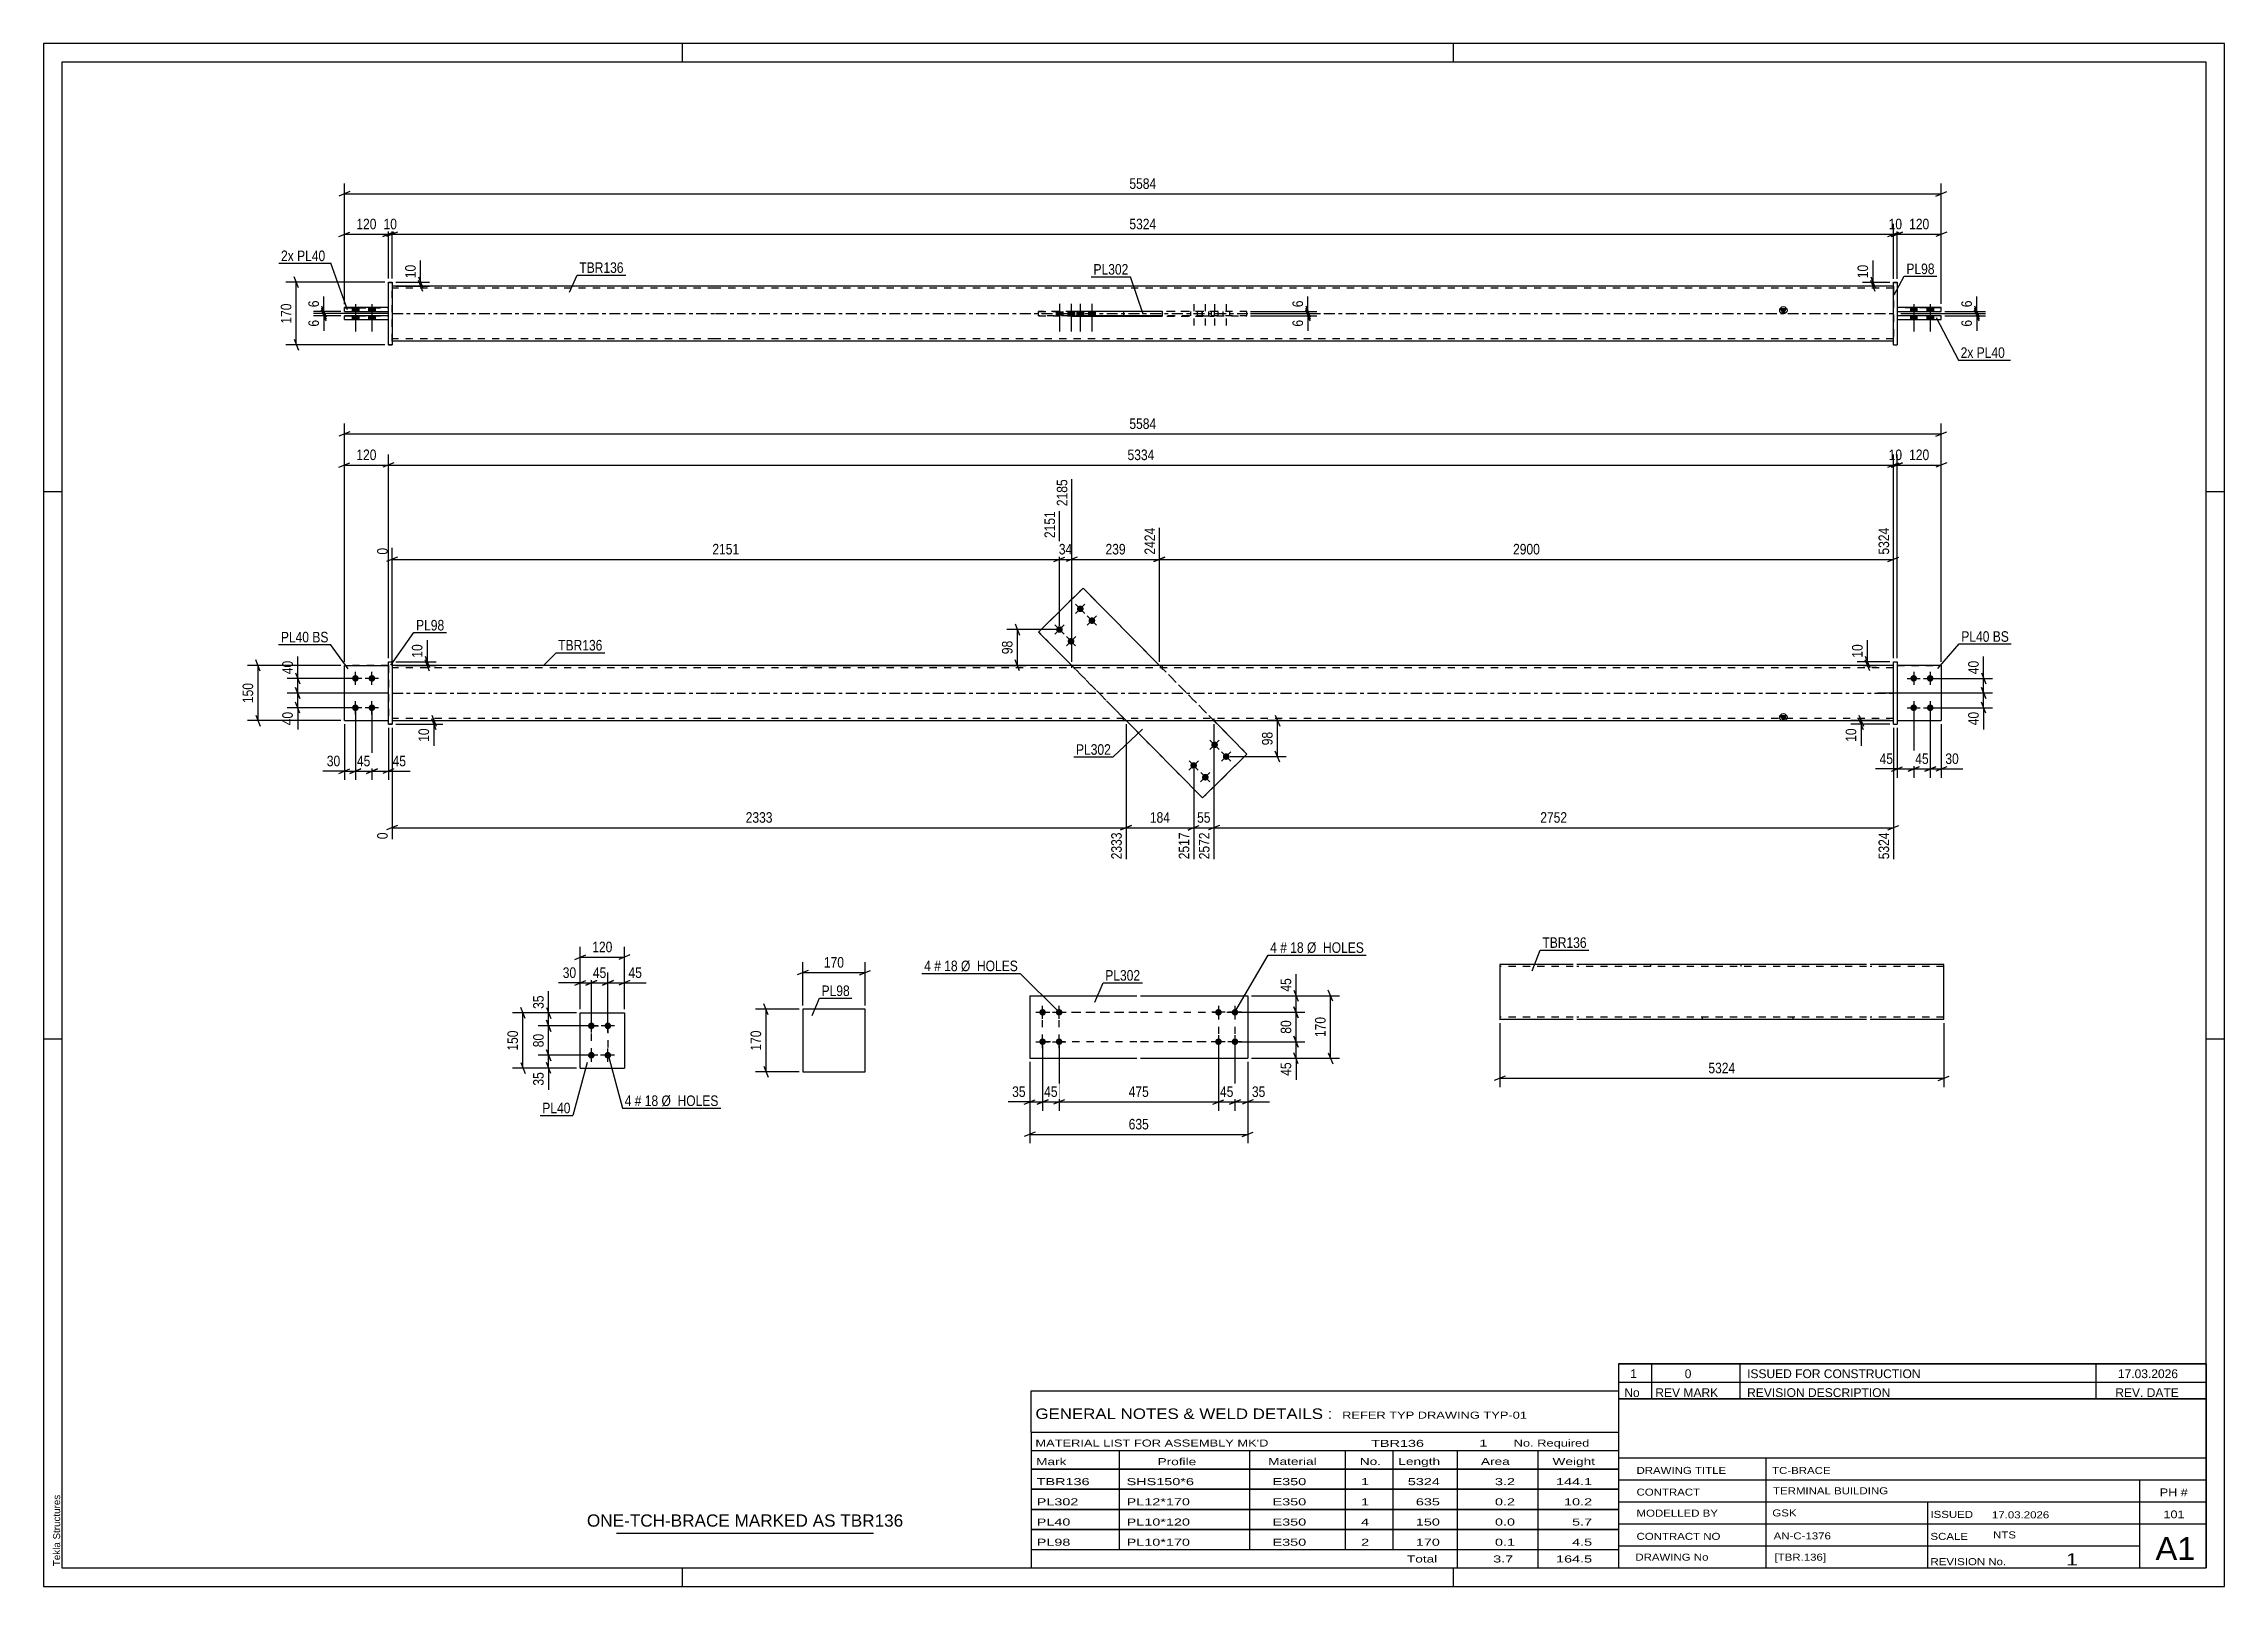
# Model space of a CAD drawing. Header units: millimetres. Extents: x 0 to 594, y 0 to 420.
import ezdxf

# ---------------------------------------------------------------- set-up
doc = ezdxf.new("R2010")
doc.units = ezdxf.units.MM
doc.linetypes.add('DXK_LINE_DOT2', pattern=[3.9198, 1.9599, -1.9599])
doc.linetypes.add('DXK_LINE_DOT3', pattern=[5.9187, 2.979, -0.9799, 0.9799, -0.9799])
doc.styles.add('Arial', font='ARIAL.TTF', dxfattribs={"height": 0.2})
doc.styles.add('Arial Narrow', font='ARIALN.TTF', dxfattribs={"height": 0.2})

# ---------------------------------------------------------------- blocks, each defined once
blk = doc.blocks.new('Unknown-580575839-1131')
at = {"color": 5, "linetype": 'Continuous'}
for p, q in [((594, 420), (0, 420)), ((0, 420), (0, 0)), ((174, 415), (174, 420)), ((384, 415), (384, 420)), ((594, 0), (594, 420)), ((589, 415), (5, 415)), ((5, 415), (5, 5)), ((589, 5), (589, 415)), ((5, 298), (0, 298)), ((594, 298), (589, 298)), ((5, 149), (0, 149)), ((594, 149), (589, 149)), ((0, 0), (594, 0)), ((5, 5), (589, 5)), ((174, 0), (174, 5)), ((384, 0), (384, 5))]:
    blk.add_line(p, q, dxfattribs=at)
at = {"color": 174, "linetype": 'Continuous', "style": 'Arial'}
blk.add_text('Tekla Structures', height=1.9102, rotation=90, dxfattribs=at).set_placement((4.5, 5.5))
blk = doc.blocks.new('Part-580575839-3568 - 3567')
at = {"color": 2, "linetype": 'Continuous'}
for p, q in [((268.6, 160.78), (268.6, 143.78)), ((268.6, 160.78), (297.8, 160.78)), ((298.8, 160.78), (328, 160.78)), ((328, 160.78), (328, 143.78)), ((268.6, 143.78), (297.8, 143.78)), ((298.8, 143.78), (328, 143.78))]:
    blk.add_line(p, q, dxfattribs=at)
blk = doc.blocks.new('Bolt-580575839-3569 - 3567')
at = {"linetype": 'Continuous'}
for points in [[(320, 155.38, -1), (320, 157.18, -1)], [(324.5, 155.38, -1), (324.5, 157.18, -1)], [(320, 147.38, -1), (320, 149.18, -1)], [(324.5, 147.38, -1), (324.5, 149.18, -1)]]:
    blk.add_hatch(color=1, dxfattribs=at).paths.add_polyline_path(points)
at = {"color": 1, "linetype": 'Continuous'}
for p, q in [((321.8, 156.28), (318.2, 156.28)), ((320, 158.08), (320, 154.48)), ((326.3, 156.28), (322.7, 156.28)), ((324.5, 158.08), (324.5, 154.48)), ((320, 150.08), (320, 146.48)), ((324.5, 150.08), (324.5, 146.48)), ((321.8, 148.28), (318.2, 148.28)), ((326.3, 148.28), (322.7, 148.28))]:
    blk.add_line(p, q, dxfattribs=at)
blk = doc.blocks.new('Bolt-580575839-3570 - 3567')
at = {"linetype": 'Continuous'}
for points in [[(272.1, 157.18, -1), (272.1, 155.38, -1)], [(276.6, 157.18, -1), (276.6, 155.38, -1)], [(272.1, 149.18, -1), (272.1, 147.38, -1)], [(276.6, 149.18, -1), (276.6, 147.38, -1)]]:
    blk.add_hatch(color=1, dxfattribs=at).paths.add_polyline_path(points)
at = {"color": 1, "linetype": 'Continuous'}
for p, q in [((270.3, 156.28), (273.9, 156.28)), ((272.1, 154.48), (272.1, 158.08)), ((274.8, 156.28), (278.4, 156.28)), ((276.6, 154.48), (276.6, 158.08)), ((272.1, 146.48), (272.1, 150.08)), ((276.6, 146.48), (276.6, 150.08)), ((270.3, 148.28), (273.9, 148.28)), ((274.8, 148.28), (278.4, 148.28))]:
    blk.add_line(p, q, dxfattribs=at)
blk = doc.blocks.new('Bolt-580575839-2195 - 2156')
at = {"linetype": 'Continuous'}
for points in [[(149.19, 153.5), (149.37, 153.48), (149.55, 153.42), (149.71, 153.32), (149.85, 153.2), (149.96, 153.05), (150.04, 152.87), (150.08, 152.69), (150.08, 152.5), (150.04, 152.32), (149.96, 152.15), (149.85, 151.99), (149.71, 151.87), (149.55, 151.77), (149.37, 151.72), (149.19, 151.7), (149, 151.72), (148.82, 151.77), (148.66, 151.87), (148.52, 151.99), (148.41, 152.15), (148.33, 152.32), (148.29, 152.5), (148.29, 152.69), (148.33, 152.87), (148.41, 153.05), (148.52, 153.2), (148.66, 153.32), (148.82, 153.42), (149, 153.48)], [(153.69, 153.5), (153.87, 153.48), (154.05, 153.42), (154.21, 153.32), (154.35, 153.2), (154.46, 153.05), (154.54, 152.87), (154.58, 152.69), (154.58, 152.5), (154.54, 152.32), (154.46, 152.15), (154.35, 151.99), (154.21, 151.87), (154.05, 151.77), (153.87, 151.72), (153.69, 151.7), (153.5, 151.72), (153.32, 151.77), (153.16, 151.87), (153.02, 151.99), (152.91, 152.15), (152.83, 152.32), (152.79, 152.5), (152.79, 152.69), (152.83, 152.87), (152.91, 153.05), (153.02, 153.2), (153.16, 153.32), (153.32, 153.42), (153.5, 153.48)], [(149.19, 145.5), (149.37, 145.48), (149.55, 145.42), (149.71, 145.32), (149.85, 145.2), (149.96, 145.05), (150.04, 144.87), (150.08, 144.69), (150.08, 144.5), (150.04, 144.32), (149.96, 144.15), (149.85, 143.99), (149.71, 143.87), (149.55, 143.77), (149.37, 143.72), (149.19, 143.7), (149, 143.72), (148.82, 143.77), (148.66, 143.87), (148.52, 143.99), (148.41, 144.15), (148.33, 144.32), (148.29, 144.5), (148.29, 144.69), (148.33, 144.87), (148.41, 145.05), (148.52, 145.2), (148.66, 145.32), (148.82, 145.42), (149, 145.48)], [(153.69, 145.5), (153.87, 145.48), (154.05, 145.42), (154.21, 145.32), (154.35, 145.2), (154.46, 145.05), (154.54, 144.87), (154.58, 144.69), (154.58, 144.5), (154.54, 144.32), (154.46, 144.15), (154.35, 143.99), (154.21, 143.87), (154.05, 143.77), (153.87, 143.72), (153.69, 143.7), (153.5, 143.72), (153.32, 143.77), (153.16, 143.87), (153.02, 143.99), (152.91, 144.15), (152.83, 144.32), (152.79, 144.5), (152.79, 144.69), (152.83, 144.87), (152.91, 145.05), (153.02, 145.2), (153.16, 145.32), (153.32, 145.42), (153.5, 145.48)]]:
    blk.add_hatch(color=1, dxfattribs=at).paths.add_polyline_path(points)
at = {"color": 1, "linetype": 'Continuous'}
for p, q in [((150.99, 152.6), (147.39, 152.6)), ((149.19, 150.8), (149.19, 154.4)), ((155.49, 152.6), (151.89, 152.6)), ((153.69, 150.8), (153.69, 154.4)), ((150.99, 144.6), (147.39, 144.6)), ((149.19, 142.8), (149.19, 146.4)), ((155.49, 144.6), (151.89, 144.6)), ((153.69, 142.8), (153.69, 146.4))]:
    blk.add_line(p, q, dxfattribs=at)
blk = doc.blocks.new('Part-580575839-2162 - 2156')
at = {"color": 2, "linetype": 'Continuous'}
for p, q in [((146.19, 141.1), (146.19, 156.1)), ((146.19, 156.1), (158.19, 156.1)), ((158.19, 156.1), (158.19, 141.1)), ((146.19, 141.1), (146.19, 141.1)), ((146.19, 141.1), (158.19, 141.1)), ((158.19, 141.1), (158.19, 141.1))]:
    blk.add_line(p, q, dxfattribs=at)
at = {"color": 7, "linetype": 'DXK_LINE_DOT2'}
for p, q in [((146.19, 156.1), (158.19, 156.1)), ((146.19, 141.1), (158.19, 141.1))]:
    blk.add_line(p, q, dxfattribs=at)
blk = doc.blocks.new('Part-580575839-1689 - 1678')
at = {"color": 2, "linetype": 'Continuous'}
for p, q in [((283.11, 271.77), (271.02, 259.82)), ((283.11, 271.77), (283.11, 271.77)), ((303.94, 250.7), (283.11, 271.77)), ((280.04, 250.7), (271.02, 259.82)), ((271.02, 259.82), (271.02, 259.82)), ((315.68, 214.63), (294.86, 235.7)), ((327.77, 226.58), (318.76, 235.7)), ((315.68, 214.63), (327.77, 226.58)), ((327.77, 226.58), (327.77, 226.58)), ((315.68, 214.63), (315.68, 214.63))]:
    blk.add_line(p, q, dxfattribs=at)
at = {"color": 7, "linetype": 'DXK_LINE_DOT2'}
for p, q in [((271.02, 259.82), (283.11, 271.77)), ((327.77, 226.58), (283.11, 271.77)), ((315.68, 214.63), (271.02, 259.82)), ((294.86, 235.7), (280.04, 250.7)), ((304.28, 250.35), (303.94, 250.7)), ((318.76, 235.7), (304.28, 250.35)), ((327.77, 226.58), (315.68, 214.63))]:
    blk.add_line(p, q, dxfattribs=at)
blk = doc.blocks.new('Bolt-580575839-1681 - 1678')
at = {"linetype": 'Continuous'}
for points in [[(318.31, 228.47), (318.19, 228.62), (318.11, 228.79), (318.06, 228.97), (318.05, 229.16), (318.08, 229.34), (318.15, 229.52), (318.25, 229.68), (318.39, 229.81), (318.55, 229.91), (318.72, 229.98), (318.91, 230.01), (319.1, 229.99), (319.28, 229.94), (319.44, 229.86), (319.59, 229.74), (319.71, 229.59), (319.79, 229.42), (319.84, 229.24), (319.85, 229.05), (319.82, 228.87), (319.75, 228.69), (319.65, 228.54), (319.51, 228.4), (319.35, 228.3), (319.18, 228.24), (318.99, 228.21), (318.8, 228.22), (318.62, 228.27), (318.45, 228.35)], [(321.47, 225.27), (321.35, 225.42), (321.27, 225.59), (321.22, 225.77), (321.21, 225.96), (321.24, 226.14), (321.31, 226.32), (321.42, 226.48), (321.55, 226.61), (321.71, 226.71), (321.88, 226.78), (322.07, 226.8), (322.26, 226.79), (322.44, 226.74), (322.61, 226.66), (322.75, 226.54), (322.87, 226.39), (322.95, 226.22), (323, 226.04), (323.01, 225.85), (322.98, 225.67), (322.91, 225.49), (322.81, 225.34), (322.67, 225.2), (322.52, 225.1), (322.34, 225.04), (322.15, 225.01), (321.97, 225.02), (321.79, 225.07), (321.62, 225.15)], [(312.62, 222.85), (312.5, 223), (312.42, 223.17), (312.37, 223.35), (312.36, 223.54), (312.39, 223.72), (312.46, 223.9), (312.56, 224.05), (312.7, 224.19), (312.86, 224.29), (313.03, 224.35), (313.22, 224.38), (313.41, 224.37), (313.59, 224.32), (313.75, 224.24), (313.9, 224.12), (314.02, 223.97), (314.1, 223.8), (314.15, 223.62), (314.16, 223.43), (314.13, 223.25), (314.06, 223.07), (313.96, 222.91), (313.82, 222.78), (313.66, 222.68), (313.49, 222.61), (313.3, 222.58), (313.11, 222.6), (312.93, 222.65), (312.76, 222.73)], [(315.78, 219.65), (315.66, 219.8), (315.58, 219.97), (315.53, 220.15), (315.52, 220.34), (315.55, 220.52), (315.62, 220.7), (315.73, 220.85), (315.86, 220.99), (316.02, 221.09), (316.19, 221.15), (316.38, 221.18), (316.57, 221.17), (316.75, 221.12), (316.92, 221.03), (317.06, 220.92), (317.18, 220.77), (317.26, 220.6), (317.31, 220.42), (317.32, 220.23), (317.29, 220.04), (317.22, 219.87), (317.12, 219.71), (316.98, 219.58), (316.83, 219.48), (316.65, 219.41), (316.46, 219.38), (316.28, 219.39), (316.09, 219.44), (315.93, 219.53)]]:
    blk.add_hatch(color=1, dxfattribs=at).paths.add_polyline_path(points)
at = {"color": 1, "linetype": 'Continuous'}
for p, q in [((317.67, 227.84), (320.23, 230.37)), ((320.21, 227.83), (317.68, 230.39)), ((320.83, 224.64), (323.39, 227.17)), ((323.38, 224.63), (320.85, 227.19)), ((311.98, 222.22), (314.54, 224.75)), ((314.52, 222.2), (311.99, 224.76)), ((315.14, 219.02), (317.7, 221.55)), ((317.69, 219), (315.16, 221.56))]:
    blk.add_line(p, q, dxfattribs=at)
blk = doc.blocks.new('Bolt-580575839-1682 - 1678')
at = {"linetype": 'Continuous'}
for points in [[(277.32, 261.13), (277.44, 260.98), (277.53, 260.81), (277.57, 260.63), (277.58, 260.44), (277.55, 260.26), (277.48, 260.08), (277.38, 259.93), (277.25, 259.79), (277.09, 259.69), (276.91, 259.63), (276.72, 259.6), (276.54, 259.61), (276.36, 259.66), (276.19, 259.74), (276.04, 259.86), (275.93, 260.01), (275.84, 260.18), (275.79, 260.36), (275.78, 260.55), (275.82, 260.73), (275.88, 260.91), (275.99, 261.07), (276.12, 261.2), (276.28, 261.3), (276.46, 261.37), (276.64, 261.39), (276.83, 261.38), (277.01, 261.33), (277.18, 261.25)], [(283.01, 266.75), (283.13, 266.6), (283.22, 266.44), (283.26, 266.25), (283.27, 266.07), (283.24, 265.88), (283.17, 265.71), (283.07, 265.55), (282.94, 265.42), (282.78, 265.31), (282.6, 265.25), (282.42, 265.22), (282.23, 265.23), (282.05, 265.28), (281.88, 265.37), (281.73, 265.49), (281.62, 265.63), (281.53, 265.8), (281.48, 265.98), (281.47, 266.17), (281.51, 266.36), (281.57, 266.53), (281.68, 266.69), (281.81, 266.82), (281.97, 266.92), (282.15, 266.99), (282.33, 267.02), (282.52, 267.01), (282.7, 266.96), (282.87, 266.87)], [(286.18, 263.55), (286.29, 263.4), (286.38, 263.24), (286.43, 263.05), (286.43, 262.87), (286.4, 262.68), (286.34, 262.51), (286.23, 262.35), (286.1, 262.22), (285.94, 262.11), (285.76, 262.05), (285.58, 262.02), (285.39, 262.03), (285.21, 262.08), (285.04, 262.17), (284.9, 262.29), (284.78, 262.43), (284.69, 262.6), (284.65, 262.78), (284.64, 262.97), (284.67, 263.16), (284.74, 263.33), (284.84, 263.49), (284.97, 263.62), (285.13, 263.72), (285.31, 263.79), (285.49, 263.82), (285.68, 263.81), (285.86, 263.76), (286.03, 263.67)], [(280.49, 257.93), (280.6, 257.78), (280.69, 257.61), (280.74, 257.43), (280.74, 257.24), (280.71, 257.06), (280.65, 256.88), (280.54, 256.72), (280.41, 256.59), (280.25, 256.49), (280.07, 256.42), (279.89, 256.4), (279.7, 256.41), (279.52, 256.46), (279.35, 256.54), (279.21, 256.66), (279.09, 256.81), (279, 256.98), (278.96, 257.16), (278.95, 257.35), (278.98, 257.53), (279.05, 257.71), (279.15, 257.87), (279.28, 258), (279.44, 258.1), (279.62, 258.17), (279.8, 258.19), (279.99, 258.18), (280.17, 258.13), (280.34, 258.05)]]:
    blk.add_hatch(color=1, dxfattribs=at).paths.add_polyline_path(points)
at = {"color": 1, "linetype": 'Continuous'}
for p, q in [((283.65, 267.38), (281.09, 264.85)), ((281.11, 267.4), (283.64, 264.84)), ((277.96, 261.76), (275.4, 259.23)), ((275.42, 261.78), (277.95, 259.22)), ((286.82, 264.18), (284.26, 261.65)), ((284.27, 264.2), (286.8, 261.64)), ((281.13, 258.56), (278.57, 256.03)), ((278.58, 258.58), (281.11, 256.01))]:
    blk.add_line(p, q, dxfattribs=at)
blk = doc.blocks.new('Bolt-580575839-1683 - 1678')
at = {"linetype": 'Continuous'}
for points in [[(84.92, 246.3), (84.74, 246.32), (84.56, 246.38), (84.39, 246.47), (84.25, 246.6), (84.14, 246.75), (84.07, 246.92), (84.03, 247.11), (84.03, 247.3), (84.07, 247.48), (84.14, 247.65), (84.25, 247.8), (84.39, 247.93), (84.56, 248.02), (84.74, 248.08), (84.92, 248.1), (85.11, 248.08), (85.29, 248.02), (85.45, 247.93), (85.59, 247.8), (85.7, 247.65), (85.78, 247.48), (85.82, 247.3), (85.82, 247.11), (85.78, 246.92), (85.7, 246.75), (85.59, 246.6), (85.45, 246.47), (85.29, 246.38), (85.11, 246.32)], [(89.42, 246.3), (89.24, 246.32), (89.06, 246.38), (88.89, 246.47), (88.75, 246.6), (88.64, 246.75), (88.57, 246.92), (88.53, 247.11), (88.53, 247.3), (88.57, 247.48), (88.64, 247.65), (88.75, 247.8), (88.89, 247.93), (89.06, 248.02), (89.24, 248.08), (89.42, 248.1), (89.61, 248.08), (89.79, 248.02), (89.95, 247.93), (90.09, 247.8), (90.2, 247.65), (90.28, 247.48), (90.32, 247.3), (90.32, 247.11), (90.28, 246.92), (90.2, 246.75), (90.09, 246.6), (89.95, 246.47), (89.79, 246.38), (89.61, 246.32)], [(84.92, 238.3), (84.74, 238.32), (84.56, 238.38), (84.39, 238.47), (84.25, 238.6), (84.14, 238.75), (84.07, 238.92), (84.03, 239.11), (84.03, 239.3), (84.07, 239.48), (84.14, 239.65), (84.25, 239.8), (84.39, 239.93), (84.56, 240.02), (84.74, 240.08), (84.92, 240.1), (85.11, 240.08), (85.29, 240.02), (85.45, 239.93), (85.59, 239.8), (85.7, 239.65), (85.78, 239.48), (85.82, 239.3), (85.82, 239.11), (85.78, 238.92), (85.7, 238.75), (85.59, 238.6), (85.45, 238.47), (85.29, 238.38), (85.11, 238.32)], [(89.42, 238.3), (89.24, 238.32), (89.06, 238.38), (88.89, 238.47), (88.75, 238.6), (88.64, 238.75), (88.57, 238.92), (88.53, 239.11), (88.53, 239.3), (88.57, 239.48), (88.64, 239.65), (88.75, 239.8), (88.89, 239.93), (89.06, 240.02), (89.24, 240.08), (89.42, 240.1), (89.61, 240.08), (89.79, 240.02), (89.95, 239.93), (90.09, 239.8), (90.2, 239.65), (90.28, 239.48), (90.32, 239.3), (90.32, 239.11), (90.28, 238.92), (90.2, 238.75), (90.09, 238.6), (89.95, 238.47), (89.79, 238.38), (89.61, 238.32)]]:
    blk.add_hatch(color=1, dxfattribs=at).paths.add_polyline_path(points)
at = {"color": 1, "linetype": 'Continuous'}
for p, q in [((86.72, 247.2), (83.12, 247.2)), ((84.92, 245.4), (84.92, 249)), ((91.22, 247.2), (87.62, 247.2)), ((89.42, 245.4), (89.42, 249)), ((86.72, 239.2), (83.12, 239.2)), ((84.92, 237.4), (84.92, 241)), ((91.22, 239.2), (87.62, 239.2)), ((89.42, 237.4), (89.42, 241))]:
    blk.add_line(p, q, dxfattribs=at)
blk = doc.blocks.new('Bolt-580575839-1684 - 1678')
at = {"linetype": 'Continuous'}
for points in [[(509.37, 248.1), (509.56, 248.08), (509.74, 248.02), (509.9, 247.93), (510.04, 247.8), (510.15, 247.65), (510.23, 247.48), (510.27, 247.3), (510.27, 247.11), (510.23, 246.92), (510.15, 246.75), (510.04, 246.6), (509.9, 246.47), (509.74, 246.38), (509.56, 246.32), (509.37, 246.3), (509.19, 246.32), (509.01, 246.38), (508.84, 246.47), (508.7, 246.6), (508.59, 246.75), (508.52, 246.92), (508.48, 247.11), (508.48, 247.3), (508.52, 247.48), (508.59, 247.65), (508.7, 247.8), (508.84, 247.93), (509.01, 248.02), (509.19, 248.08)], [(513.87, 248.1), (514.06, 248.08), (514.24, 248.02), (514.4, 247.93), (514.54, 247.8), (514.65, 247.65), (514.73, 247.48), (514.77, 247.3), (514.77, 247.11), (514.73, 246.92), (514.65, 246.75), (514.54, 246.6), (514.4, 246.47), (514.24, 246.38), (514.06, 246.32), (513.87, 246.3), (513.69, 246.32), (513.51, 246.38), (513.34, 246.47), (513.2, 246.6), (513.09, 246.75), (513.02, 246.92), (512.98, 247.11), (512.98, 247.3), (513.02, 247.48), (513.09, 247.65), (513.2, 247.8), (513.34, 247.93), (513.51, 248.02), (513.69, 248.08)], [(509.37, 240.1), (509.56, 240.08), (509.74, 240.02), (509.9, 239.93), (510.04, 239.8), (510.15, 239.65), (510.23, 239.48), (510.27, 239.3), (510.27, 239.11), (510.23, 238.92), (510.15, 238.75), (510.04, 238.6), (509.9, 238.47), (509.74, 238.38), (509.56, 238.32), (509.37, 238.3), (509.19, 238.32), (509.01, 238.38), (508.84, 238.47), (508.7, 238.6), (508.59, 238.75), (508.52, 238.92), (508.48, 239.11), (508.48, 239.3), (508.52, 239.48), (508.59, 239.65), (508.7, 239.8), (508.84, 239.93), (509.01, 240.02), (509.19, 240.08)], [(513.87, 240.1), (514.06, 240.08), (514.24, 240.02), (514.4, 239.93), (514.54, 239.8), (514.65, 239.65), (514.73, 239.48), (514.77, 239.3), (514.77, 239.11), (514.73, 238.92), (514.65, 238.75), (514.54, 238.6), (514.4, 238.47), (514.24, 238.38), (514.06, 238.32), (513.87, 238.3), (513.69, 238.32), (513.51, 238.38), (513.34, 238.47), (513.2, 238.6), (513.09, 238.75), (513.02, 238.92), (512.98, 239.11), (512.98, 239.3), (513.02, 239.48), (513.09, 239.65), (513.2, 239.8), (513.34, 239.93), (513.51, 240.02), (513.69, 240.08)]]:
    blk.add_hatch(color=1, dxfattribs=at).paths.add_polyline_path(points)
at = {"color": 1, "linetype": 'Continuous'}
for p, q in [((507.57, 247.2), (511.17, 247.2)), ((509.37, 249), (509.37, 245.4)), ((512.07, 247.2), (515.67, 247.2)), ((513.87, 249), (513.87, 245.4)), ((507.57, 239.2), (511.17, 239.2)), ((509.37, 241), (509.37, 237.4)), ((512.07, 239.2), (515.67, 239.2)), ((513.87, 241), (513.87, 237.4))]:
    blk.add_line(p, q, dxfattribs=at)
blk = doc.blocks.new('Part-580575839-1694 - 1678')
at = {"color": 2, "linetype": 'Continuous'}
for p, q in [((93.92, 251.7), (94.92, 251.7)), ((93.92, 234.7), (93.92, 251.7)), ((94.92, 251.7), (94.92, 251.7)), ((94.92, 251.7), (94.92, 234.7)), ((93.92, 234.7), (94.92, 234.7))]:
    blk.add_line(p, q, dxfattribs=at)
at = {"color": 7, "linetype": 'DXK_LINE_DOT2'}
for p, q in [((93.92, 251.7), (94.92, 251.7)), ((94.92, 234.7), (93.92, 234.7)), ((93.92, 234.7), (93.92, 234.7)), ((94.92, 234.7), (94.92, 234.7))]:
    blk.add_line(p, q, dxfattribs=at)
blk = doc.blocks.new('Part-580575839-1699 - 1678')
at = {"color": 7, "linetype": 'DXK_LINE_DOT2'}
for p, q in [((81.92, 235.7), (81.92, 250.7)), ((81.92, 250.7), (93.92, 250.7)), ((93.92, 250.7), (81.92, 250.7)), ((93.92, 250.7), (93.92, 235.7)), ((81.92, 235.7), (81.92, 235.7)), ((81.92, 235.7), (93.92, 235.7)), ((81.92, 235.7), (93.92, 235.7)), ((93.92, 235.7), (93.92, 235.7))]:
    blk.add_line(p, q, dxfattribs=at)
blk = doc.blocks.new('Part-580575839-1704 - 1678')
at = {"color": 2, "linetype": 'Continuous'}
for p, q in [((81.92, 235.7), (81.92, 250.7)), ((81.92, 250.7), (93.92, 250.7)), ((81.92, 235.7), (81.92, 235.7)), ((81.92, 235.7), (93.92, 235.7))]:
    blk.add_line(p, q, dxfattribs=at)
at = {"color": 7, "linetype": 'DXK_LINE_DOT2'}
for p, q in [((93.92, 250.7), (81.92, 250.7)), ((93.92, 250.7), (93.92, 235.7)), ((81.92, 235.7), (81.92, 235.7)), ((81.92, 235.7), (93.92, 235.7)), ((93.92, 235.7), (93.92, 235.7))]:
    blk.add_line(p, q, dxfattribs=at)
blk = doc.blocks.new('Part-580575839-1705 - 1678')
at = {"color": 2, "linetype": 'Continuous'}
for p, q in [((503.87, 251.7), (504.87, 251.7)), ((503.87, 234.7), (503.87, 251.7)), ((504.87, 251.7), (504.87, 234.7)), ((503.87, 234.7), (503.87, 234.7)), ((503.87, 234.7), (504.87, 234.7))]:
    blk.add_line(p, q, dxfattribs=at)
at = {"color": 7, "linetype": 'DXK_LINE_DOT2'}
for p, q in [((503.87, 251.7), (504.87, 251.7)), ((503.87, 234.7), (504.87, 234.7))]:
    blk.add_line(p, q, dxfattribs=at)
blk = doc.blocks.new('Part-580575839-1710 - 1678')
at = {"color": 7, "linetype": 'DXK_LINE_DOT2'}
for p, q in [((504.87, 250.7), (516.87, 250.7)), ((516.87, 250.7), (504.87, 250.7)), ((504.87, 250.7), (504.87, 250.7)), ((504.87, 250.7), (504.87, 235.7)), ((516.87, 250.7), (516.87, 250.7)), ((516.87, 250.7), (516.87, 235.7)), ((504.87, 235.7), (516.87, 235.7)), ((504.87, 235.7), (516.87, 235.7))]:
    blk.add_line(p, q, dxfattribs=at)
blk = doc.blocks.new('Part-580575839-1715 - 1678')
at = {"color": 2, "linetype": 'Continuous'}
for p, q in [((516.87, 250.7), (504.87, 250.7)), ((516.87, 250.7), (516.87, 250.7)), ((516.87, 250.7), (516.87, 235.7)), ((504.87, 235.7), (516.87, 235.7))]:
    blk.add_line(p, q, dxfattribs=at)
at = {"color": 7, "linetype": 'DXK_LINE_DOT2'}
for p, q in [((504.87, 250.7), (516.87, 250.7)), ((504.87, 250.7), (504.87, 250.7)), ((504.87, 250.7), (504.87, 235.7)), ((504.87, 235.7), (516.87, 235.7))]:
    blk.add_line(p, q, dxfattribs=at)
blk = doc.blocks.new('Part-580575839-1720 - 1678')
at = {"linetype": 'Continuous'}
blk.add_hatch(color=2, dxfattribs=at).paths.add_polyline_path([(473.87, 235.7), (473.07, 237.1), (474.67, 237.1)])
at = {"color": 2, "linetype": 'Continuous'}
for p, q in [((182.92, 250.7), (94.92, 250.7)), ((415.77, 250.7), (183.02, 250.7)), ((503.87, 250.7), (415.87, 250.7)), ((94.92, 235.7), (182.92, 235.7)), ((183.02, 235.7), (415.77, 235.7)), ((415.87, 235.7), (503.87, 235.7)), ((473.87, 235.7), (473.07, 237.1)), ((473.07, 237.1), (474.67, 237.1)), ((474.67, 237.1), (473.87, 235.7))]:
    blk.add_line(p, q, dxfattribs=at)
at = {"color": 7, "linetype": 'DXK_LINE_DOT2'}
for p, q in [((94.92, 250.7), (94.92, 235.7)), ((182.92, 250.1), (94.92, 250.1)), ((415.77, 250.1), (183.02, 250.1)), ((279.94, 250.7), (279.94, 250.1)), ((304.63, 250.7), (304.63, 250.1)), ((503.87, 250.1), (415.87, 250.1)), ((503.87, 235.7), (503.87, 250.7)), ((182.92, 236.3), (94.92, 236.3)), ((415.77, 236.3), (183.02, 236.3)), ((294.17, 235.7), (294.17, 236.3)), ((318.86, 235.7), (318.86, 236.3)), ((503.87, 236.3), (415.87, 236.3))]:
    blk.add_line(p, q, dxfattribs=at)
at = {"color": 7, "linetype": 'DXK_LINE_DOT3'}
for p, q in [((94.92, 243.2), (182.92, 243.2)), ((183.02, 243.2), (415.77, 243.2)), ((415.87, 243.2), (503.87, 243.2))]:
    blk.add_line(p, q, dxfattribs=at)
at = {"color": 2, "linetype": 'Continuous'}
blk.add_circle((473.87, 236.6), 1, dxfattribs=at)
blk = doc.blocks.new('Bolt-580575839-1423 - 1368')
at = {"color": 1, "linetype": 'DXK_LINE_DOT2'}
for p, q in [((312.36, 347.11), (312.36, 345.91)), ((313.26, 349.11), (313.26, 341.61)), ((314.16, 347.11), (314.16, 345.91)), ((315.52, 347.11), (315.52, 345.91)), ((316.42, 349.11), (316.42, 341.61)), ((317.32, 347.11), (317.32, 345.91)), ((318.05, 347.11), (318.05, 345.91)), ((318.95, 349.11), (318.95, 341.61)), ((319.85, 347.11), (319.85, 345.91)), ((321.21, 347.11), (321.21, 345.91)), ((322.11, 349.11), (322.11, 341.61)), ((323.01, 347.11), (323.01, 345.91))]:
    blk.add_line(p, q, dxfattribs=at)
blk = doc.blocks.new('Bolt-580575839-1471 - 1368')
at = {"linetype": 'Continuous'}
for points in [[(84.02, 347.11), (85.82, 347.11), (85.82, 348.11), (84.02, 348.11)], [(84.02, 347.11), (85.82, 347.11), (85.82, 348.11), (84.02, 348.11)], [(84.02, 344.91), (85.82, 344.91), (85.82, 345.91), (84.02, 345.91)], [(84.02, 344.91), (85.82, 344.91), (85.82, 345.91), (84.02, 345.91)], [(88.52, 347.11), (90.32, 347.11), (90.32, 348.11), (88.52, 348.11)], [(88.52, 347.11), (90.32, 347.11), (90.32, 348.11), (88.52, 348.11)], [(88.52, 344.91), (90.32, 344.91), (90.32, 345.91), (88.52, 345.91)], [(88.52, 344.91), (90.32, 344.91), (90.32, 345.91), (88.52, 345.91)]]:
    blk.add_hatch(color=1, dxfattribs=at).paths.add_polyline_path(points)
at = {"color": 1, "linetype": 'Continuous'}
for p, q in [((84.02, 348.11), (84.02, 347.11)), ((84.02, 348.11), (84.02, 347.11)), ((84.02, 345.91), (84.02, 344.91)), ((84.02, 345.91), (84.02, 344.91)), ((84.92, 349.11), (84.92, 341.61)), ((84.92, 349.11), (84.92, 341.61)), ((85.82, 348.11), (85.82, 347.11)), ((85.82, 348.11), (85.82, 347.11)), ((85.82, 345.91), (85.82, 344.91)), ((85.82, 345.91), (85.82, 344.91)), ((88.52, 348.11), (88.52, 347.11)), ((88.52, 348.11), (88.52, 347.11)), ((88.52, 345.91), (88.52, 344.91)), ((88.52, 345.91), (88.52, 344.91)), ((89.42, 349.11), (89.42, 341.61)), ((89.42, 349.11), (89.42, 341.61)), ((90.32, 348.11), (90.32, 347.11)), ((90.32, 348.11), (90.32, 347.11)), ((90.32, 345.91), (90.32, 344.91)), ((90.32, 345.91), (90.32, 344.91))]:
    blk.add_line(p, q, dxfattribs=at)
blk = doc.blocks.new('Part-580575839-1396 - 1368')
at = {"color": 2, "linetype": 'Continuous'}
for p, q in [((516.87, 348.12), (504.87, 348.12)), ((504.87, 347.12), (516.87, 347.12)), ((516.87, 347.11), (516.87, 348.12))]:
    blk.add_line(p, q, dxfattribs=at)
at = {"color": 7, "linetype": 'DXK_LINE_DOT2'}
for p, q in [((504.87, 348.12), (504.87, 347.11)), ((516.87, 348.11), (504.87, 348.11)), ((504.87, 347.11), (516.87, 347.11))]:
    blk.add_line(p, q, dxfattribs=at)
blk = doc.blocks.new('Part-580575839-1401 - 1368')
at = {"color": 2, "linetype": 'Continuous'}
for p, q in [((516.87, 345.92), (504.87, 345.92)), ((504.87, 344.92), (516.87, 344.92)), ((516.87, 344.91), (516.87, 345.92))]:
    blk.add_line(p, q, dxfattribs=at)
at = {"color": 7, "linetype": 'DXK_LINE_DOT2'}
for p, q in [((504.87, 345.92), (504.87, 344.91)), ((516.87, 345.91), (504.87, 345.91)), ((504.87, 344.91), (516.87, 344.91))]:
    blk.add_line(p, q, dxfattribs=at)
blk = doc.blocks.new('Part-580575839-1416 - 1368')
at = {"linetype": 'Continuous'}
blk.add_hatch(color=2, dxfattribs=at).paths.add_polyline_path([(473.87, 346.51), (473.07, 347.91), (474.67, 347.91)])
at = {"color": 2, "linetype": 'Continuous'}
for p, q in [((182.92, 354.01), (94.92, 354.01)), ((415.77, 354.01), (183.02, 354.01)), ((503.87, 354.01), (415.87, 354.01)), ((279.94, 347.12), (279.94, 347.21)), ((279.94, 347.21), (279.94, 347.21)), ((279.94, 347.21), (304.63, 347.21)), ((279.94, 345.81), (279.94, 345.92)), ((279.94, 345.81), (304.63, 345.81)), ((294.17, 347.12), (294.17, 347.21)), ((294.17, 345.81), (294.17, 345.92)), ((304.63, 347.21), (304.63, 345.81)), ((473.87, 346.51), (473.07, 347.91)), ((473.07, 347.91), (474.67, 347.91)), ((474.67, 347.91), (473.87, 346.51)), ((182.92, 339.01), (94.92, 339.01)), ((415.77, 339.01), (183.02, 339.01)), ((503.87, 339.01), (415.87, 339.01))]:
    blk.add_line(p, q, dxfattribs=at)
at = {"color": 7, "linetype": 'DXK_LINE_DOT2'}
for p, q in [((94.92, 339.01), (94.92, 354.01)), ((182.92, 353.41), (94.92, 353.41)), ((415.77, 353.41), (183.02, 353.41)), ((503.87, 353.41), (415.87, 353.41)), ((503.87, 354.01), (503.87, 339.01)), ((279.94, 345.92), (279.94, 347.21)), ((279.94, 347.21), (304.63, 347.21)), ((279.94, 345.81), (304.63, 345.81)), ((294.17, 347.21), (318.86, 347.21)), ((294.17, 347.21), (294.17, 345.92)), ((294.17, 347.21), (318.86, 347.21)), ((294.17, 345.81), (294.17, 345.81)), ((294.17, 345.81), (294.17, 345.81)), ((294.17, 345.81), (318.86, 345.81)), ((294.17, 345.81), (318.86, 345.81)), ((318.86, 347.21), (318.86, 345.81)), ((182.92, 339.61), (94.92, 339.61)), ((415.77, 339.61), (183.02, 339.61)), ((503.87, 339.61), (415.87, 339.61))]:
    blk.add_line(p, q, dxfattribs=at)
at = {"color": 7, "linetype": 'DXK_LINE_DOT3'}
for p, q in [((94.92, 346.51), (182.92, 346.51)), ((183.02, 346.51), (415.77, 346.51)), ((415.87, 346.51), (503.87, 346.51))]:
    blk.add_line(p, q, dxfattribs=at)
at = {"color": 2, "linetype": 'Continuous'}
blk.add_circle((473.87, 347.41), 1, dxfattribs=at)
blk = doc.blocks.new('Bolt-580575839-1422 - 1368')
at = {"linetype": 'Continuous'}
for points in [[(277.58, 347.12), (275.78, 347.12), (275.78, 345.92), (277.58, 345.92)], [(280.75, 347.12), (278.95, 347.12), (278.95, 345.92), (280.75, 345.92)], [(283.27, 347.12), (281.47, 347.12), (281.47, 345.92), (283.27, 345.92)], [(286.44, 347.12), (284.64, 347.12), (284.64, 345.92), (286.44, 345.92)]]:
    blk.add_hatch(color=1, dxfattribs=at).paths.add_polyline_path(points)
at = {"color": 1, "linetype": 'Continuous'}
for p, q in [((275.78, 347.12), (275.78, 345.92)), ((276.68, 349.12), (276.68, 341.62)), ((277.58, 347.12), (277.58, 345.92)), ((278.95, 347.12), (278.95, 345.92)), ((279.85, 349.12), (279.85, 341.62)), ((280.75, 347.12), (280.75, 345.92)), ((281.47, 347.12), (281.47, 345.92)), ((282.37, 349.12), (282.37, 341.62)), ((283.27, 347.12), (283.27, 345.92)), ((284.64, 347.12), (284.64, 345.92)), ((285.54, 349.12), (285.54, 341.62)), ((286.44, 347.12), (286.44, 345.92))]:
    blk.add_line(p, q, dxfattribs=at)
blk = doc.blocks.new('Part-580575839-1444 - 1368')
at = {"color": 2, "linetype": 'Continuous'}
for p, q in [((503.87, 355.01), (503.87, 355.02)), ((503.87, 338.02), (503.87, 355.02)), ((503.87, 355.02), (504.87, 355.02)), ((504.87, 355.01), (504.87, 355.02)), ((504.87, 355.02), (504.87, 338.02)), ((503.87, 338.02), (504.87, 338.02)), ((503.87, 338.01), (503.87, 338.02)), ((504.87, 338.01), (504.87, 338.02))]:
    blk.add_line(p, q, dxfattribs=at)
at = {"color": 7, "linetype": 'DXK_LINE_DOT2'}
for p, q in [((503.87, 355.01), (504.87, 355.01)), ((503.87, 338.01), (504.87, 338.01)), ((504.87, 338.02), (504.87, 338.01))]:
    blk.add_line(p, q, dxfattribs=at)
blk = doc.blocks.new('Part-580575839-1449 - 1368')
at = {"color": 2, "linetype": 'Continuous'}
for p, q in [((81.92, 344.92), (81.92, 345.92)), ((93.92, 345.92), (81.92, 345.92)), ((81.92, 344.91), (81.92, 344.92)), ((81.92, 344.92), (93.92, 344.92))]:
    blk.add_line(p, q, dxfattribs=at)
at = {"color": 7, "linetype": 'DXK_LINE_DOT2'}
for p, q in [((81.92, 345.91), (93.92, 345.91)), ((81.92, 344.91), (93.92, 344.91)), ((93.92, 344.91), (93.92, 345.92))]:
    blk.add_line(p, q, dxfattribs=at)
blk = doc.blocks.new('Part-580575839-1454 - 1368')
at = {"color": 2, "linetype": 'Continuous'}
for p, q in [((81.92, 347.12), (81.92, 348.12)), ((93.92, 348.12), (81.92, 348.12)), ((81.92, 347.11), (81.92, 347.12)), ((81.92, 347.12), (93.92, 347.12))]:
    blk.add_line(p, q, dxfattribs=at)
at = {"color": 7, "linetype": 'DXK_LINE_DOT2'}
for p, q in [((81.92, 348.11), (93.92, 348.11)), ((81.92, 347.11), (93.92, 347.11)), ((93.92, 347.11), (93.92, 348.12))]:
    blk.add_line(p, q, dxfattribs=at)
blk = doc.blocks.new('Part-580575839-1455 - 1368')
at = {"color": 2, "linetype": 'Continuous'}
for p, q in [((93.92, 355.02), (94.92, 355.02)), ((93.92, 338.02), (93.92, 355.02)), ((94.92, 355.01), (94.92, 355.02)), ((94.92, 355.02), (94.92, 338.01)), ((94.92, 338.02), (93.92, 338.02)), ((93.92, 338.02), (93.92, 338.01))]:
    blk.add_line(p, q, dxfattribs=at)
at = {"color": 7, "linetype": 'DXK_LINE_DOT2'}
for p, q in [((93.92, 355.01), (94.92, 355.01)), ((93.92, 338.01), (93.92, 338.02)), ((93.92, 338.01), (94.92, 338.01))]:
    blk.add_line(p, q, dxfattribs=at)
blk = doc.blocks.new('Part-580575839-1470 - 1368')
at = {"color": 2, "linetype": 'Continuous'}
for p, q in [((271.02, 345.92), (271.02, 347.12)), ((283.11, 345.92), (283.11, 347.12)), ((304.63, 347.11), (283.11, 347.12)), ((304.63, 345.91), (283.11, 345.92))]:
    blk.add_line(p, q, dxfattribs=at)
at = {"color": 7, "linetype": 'DXK_LINE_DOT2'}
for p, q in [((315.68, 347.11), (271.02, 347.12)), ((271.02, 347.12), (283.11, 347.12)), ((271.02, 345.92), (315.68, 345.91)), ((283.11, 345.92), (271.02, 345.92)), ((327.77, 347.11), (304.63, 347.11)), ((327.77, 345.91), (304.63, 345.91)), ((315.68, 345.91), (315.68, 347.11)), ((327.77, 347.11), (315.68, 347.11)), ((315.68, 345.91), (327.77, 345.91)), ((327.77, 345.91), (327.77, 347.11))]:
    blk.add_line(p, q, dxfattribs=at)
blk = doc.blocks.new('Bolt-580575839-1472 - 1368')
at = {"linetype": 'Continuous'}
for points in [[(510.27, 348.11), (508.47, 348.11), (508.47, 347.11), (510.27, 347.11)], [(510.27, 348.11), (508.47, 348.11), (508.47, 347.11), (510.27, 347.11)], [(510.27, 345.91), (508.47, 345.91), (508.47, 344.91), (510.27, 344.91)], [(510.27, 345.91), (508.47, 345.91), (508.47, 344.91), (510.27, 344.91)], [(514.77, 348.11), (512.97, 348.11), (512.97, 347.11), (514.77, 347.11)], [(514.77, 348.11), (512.97, 348.11), (512.97, 347.11), (514.77, 347.11)], [(514.77, 345.91), (512.97, 345.91), (512.97, 344.91), (514.77, 344.91)], [(514.77, 345.91), (512.97, 345.91), (512.97, 344.91), (514.77, 344.91)]]:
    blk.add_hatch(color=1, dxfattribs=at).paths.add_polyline_path(points)
at = {"color": 1, "linetype": 'Continuous'}
for p, q in [((508.47, 348.11), (508.47, 347.11)), ((508.47, 348.11), (508.47, 347.11)), ((508.47, 345.91), (508.47, 344.91)), ((508.47, 345.91), (508.47, 344.91)), ((509.37, 349.11), (509.37, 341.61)), ((509.37, 349.11), (509.37, 341.61)), ((510.27, 348.11), (510.27, 347.11)), ((510.27, 348.11), (510.27, 347.11)), ((510.27, 345.91), (510.27, 344.91)), ((510.27, 345.91), (510.27, 344.91)), ((512.97, 348.11), (512.97, 347.11)), ((512.97, 348.11), (512.97, 347.11)), ((512.97, 345.91), (512.97, 344.91)), ((512.97, 345.91), (512.97, 344.91)), ((513.87, 349.11), (513.87, 341.61)), ((513.87, 349.11), (513.87, 341.61)), ((514.77, 348.11), (514.77, 347.11)), ((514.77, 348.11), (514.77, 347.11)), ((514.77, 345.91), (514.77, 344.91)), ((514.77, 345.91), (514.77, 344.91))]:
    blk.add_line(p, q, dxfattribs=at)
blk = doc.blocks.new('Part-580575839-2399 - 2393')
at = {"color": 2, "linetype": 'Continuous'}
for p, q in [((223.77, 157.1), (206.77, 157.1)), ((206.77, 157.1), (206.77, 140.1)), ((223.77, 140.1), (223.77, 157.1)), ((206.77, 140.1), (223.77, 140.1))]:
    blk.add_line(p, q, dxfattribs=at)
blk = doc.blocks.new('Part-580575839-2546 - 2538')
at = {"color": 2, "linetype": 'Continuous'}
for p, q in [((396.64, 169.34), (396.64, 154.43)), ((416.64, 169.34), (396.64, 169.34)), ((496.56, 169.34), (417.64, 169.34)), ((517.56, 169.34), (497.56, 169.34)), ((517.56, 154.34), (517.56, 169.34)), ((396.64, 154.34), (396.64, 154.43)), ((416.64, 154.34), (396.64, 154.34)), ((496.56, 154.34), (417.64, 154.34)), ((517.56, 154.34), (497.56, 154.34))]:
    blk.add_line(p, q, dxfattribs=at)
at = {"color": 7, "linetype": 'DXK_LINE_DOT2'}
for p, q in [((416.64, 168.74), (396.64, 168.74)), ((496.56, 168.74), (417.64, 168.74)), ((437.64, 169.34), (437.64, 168.74)), ((462.33, 169.34), (462.33, 168.74)), ((517.56, 168.74), (497.56, 168.74)), ((396.64, 154.94), (396.64, 154.98)), ((416.64, 154.94), (396.64, 154.94)), ((496.56, 154.94), (417.64, 154.94)), ((451.87, 154.34), (451.87, 154.94)), ((476.56, 154.34), (476.56, 154.94)), ((517.56, 154.94), (497.56, 154.94)), ((517.56, 154.94), (517.56, 154.98))]:
    blk.add_line(p, q, dxfattribs=at)
blk = doc.blocks.new('Rectangle-580575839-3741 - 3567')
at = {"color": 1, "linetype": 'DXK_LINE_DOT2'}
for p, q in [((272.1, 156.28), (297.8, 156.28)), ((272.1, 148.28), (272.1, 156.28)), ((298.8, 156.28), (324.5, 156.28)), ((324.5, 156.28), (324.5, 148.28)), ((297.8, 148.28), (272.1, 148.28)), ((324.5, 148.28), (298.8, 148.28))]:
    blk.add_line(p, q, dxfattribs=at)
blk = doc.blocks.new('Rectangle-580575839-2379 - 2156')
at = {"color": 1, "linetype": 'DXK_LINE_DOT2'}
blk.add_lwpolyline([(149.19, 152.6), (153.69, 152.6), (153.69, 144.6), (149.19, 144.6), (149.19, 152.6)], close=True, dxfattribs=at)
blk = doc.blocks.new('Rectangle-580575839-3751 - 3567')
at = {"color": 1, "linetype": 'DXK_LINE_DOT2'}
for p, q in [((276.6, 156.28), (297.8, 156.28)), ((276.6, 148.28), (276.6, 156.28)), ((298.8, 156.28), (320, 156.28)), ((320, 156.28), (320, 148.28)), ((297.8, 148.28), (276.6, 148.28)), ((320, 148.28), (298.8, 148.28))]:
    blk.add_line(p, q, dxfattribs=at)
blk = doc.blocks.new('StraightDimension-580575839-3575 - 3567')
at = {"color": 7, "linetype": 'Continuous'}
for p, q in [((324.5, 147.28), (324.5, 129.5)), ((328, 142.78), (328, 129.5)), ((323, 131.3), (326, 132.5)), ((324.5, 131.9), (328, 131.9)), ((329.5, 132.5), (326.5, 131.3))]:
    blk.add_line(p, q, dxfattribs=at)
at = {"color": 0}
blk.add_wipeout([(333.38, 132.65), (333.38, 136.85), (328.52, 136.85), (328.52, 132.65)], dxfattribs=at)
at = {"color": 7, "linetype": 'Continuous'}
blk.add_line((328, 131.9), (333.9, 131.9), dxfattribs=at)
blk.add_line((328, 131.9), (333.9, 131.9), dxfattribs=at)
at = {"color": 3, "style": 'Arial Narrow'}
blk.add_text('35', height=2.863, dxfattribs=at).set_placement((329.12, 133.25))
blk = doc.blocks.new('StraightDimension-580575839-3576 - 3567')
at = {"color": 7, "linetype": 'Continuous'}
for p, q in [((320, 147.28), (320, 129.5)), ((324.5, 147.28), (324.5, 129.5)), ((318.5, 131.3), (321.5, 132.5)), ((320, 131.9), (324.5, 131.9)), ((326, 132.5), (323, 131.3))]:
    blk.add_line(p, q, dxfattribs=at)
at = {"color": 0}
blk.add_wipeout([(324.67, 132.65), (324.67, 136.85), (319.82, 136.85), (319.82, 132.65)], dxfattribs=at)
at = {"color": 3, "style": 'Arial Narrow'}
blk.add_text('45', height=2.863, dxfattribs=at).set_placement((320.42, 133.25))
blk = doc.blocks.new('StraightDimension-580575839-3577 - 3567')
at = {"color": 7, "linetype": 'Continuous'}
for p, q in [((276.6, 147.28), (276.6, 129.5)), ((320, 147.28), (320, 129.5)), ((278.1, 132.5), (275.1, 131.3)), ((276.6, 131.9), (320, 131.9)), ((318.5, 131.3), (321.5, 132.5))]:
    blk.add_line(p, q, dxfattribs=at)
at = {"color": 0}
blk.add_wipeout([(301.64, 132.65), (301.64, 136.85), (294.95, 136.85), (294.95, 132.65)], dxfattribs=at)
at = {"color": 3, "style": 'Arial Narrow'}
blk.add_text('475', height=2.863, dxfattribs=at).set_placement((295.55, 133.25))
blk = doc.blocks.new('StraightDimension-580575839-3578 - 3567')
at = {"color": 7, "linetype": 'Continuous'}
for p, q in [((272.1, 147.28), (272.1, 129.5)), ((276.6, 147.28), (276.6, 129.5)), ((270.6, 131.3), (273.6, 132.5)), ((272.1, 131.9), (276.6, 131.9)), ((278.1, 132.5), (275.1, 131.3))]:
    blk.add_line(p, q, dxfattribs=at)
at = {"color": 0}
blk.add_wipeout([(276.77, 132.65), (276.77, 136.85), (271.92, 136.85), (271.92, 132.65)], dxfattribs=at)
at = {"color": 3, "style": 'Arial Narrow'}
blk.add_text('45', height=2.863, dxfattribs=at).set_placement((272.52, 133.25))
blk = doc.blocks.new('StraightDimension-580575839-3718 - 3567')
at = {"color": 7, "linetype": 'Continuous'}
for p, q in [((325.5, 156.28), (343.56, 156.28)), ((340.56, 157.78), (341.76, 154.78)), ((341.16, 148.28), (341.16, 156.28)), ((341.76, 146.78), (340.56, 149.78)), ((325.5, 148.28), (343.56, 148.28))]:
    blk.add_line(p, q, dxfattribs=at)
at = {"color": 0}
blk.add_wipeout([(340.41, 154.71), (336.21, 154.71), (336.21, 149.86), (340.41, 149.86)], dxfattribs=at)
at = {"color": 3, "style": 'Arial Narrow'}
blk.add_text('80', height=2.863, rotation=90.00021, dxfattribs=at).set_placement((339.81, 150.46))
blk = doc.blocks.new('StraightDimension-580575839-3579 - 3567')
at = {"color": 7, "linetype": 'Continuous'}
for p, q in [((268.6, 142.78), (268.6, 129.5)), ((272.1, 147.28), (272.1, 129.5)), ((267.1, 131.3), (270.1, 132.5)), ((268.6, 131.9), (272.1, 131.9)), ((273.6, 132.5), (270.6, 131.3))]:
    blk.add_line(p, q, dxfattribs=at)
at = {"color": 0}
blk.add_wipeout([(268.07, 132.65), (268.07, 136.85), (263.21, 136.85), (263.21, 132.65)], dxfattribs=at)
at = {"color": 7, "linetype": 'Continuous'}
blk.add_line((268.6, 131.9), (262.69, 131.9), dxfattribs=at)
blk.add_line((268.6, 131.9), (262.69, 131.9), dxfattribs=at)
at = {"color": 3, "style": 'Arial Narrow'}
blk.add_text('35', height=2.863, dxfattribs=at).set_placement((263.81, 133.25))
blk = doc.blocks.new('StraightDimension-580575839-3595 - 3567')
at = {"color": 7, "linetype": 'Continuous'}
for p, q in [((268.6, 142.78), (268.6, 120.65)), ((328, 142.78), (328, 120.65)), ((270.1, 123.65), (267.1, 122.45)), ((268.6, 123.05), (328, 123.05)), ((326.5, 122.45), (329.5, 123.65))]:
    blk.add_line(p, q, dxfattribs=at)
at = {"color": 0}
blk.add_wipeout([(301.64, 123.8), (301.64, 128), (294.95, 128), (294.95, 123.8)], dxfattribs=at)
at = {"color": 3, "style": 'Arial Narrow'}
blk.add_text('635', height=2.863, dxfattribs=at).set_placement((295.55, 124.4))
blk = doc.blocks.new('StraightDimension-580575839-3615 - 3567')
at = {"color": 7, "linetype": 'Continuous'}
for p, q in [((329, 160.78), (352.93, 160.78)), ((351.13, 159.28), (349.93, 162.28)), ((350.53, 143.78), (350.53, 160.78)), ((329, 143.78), (352.93, 143.78)), ((349.93, 145.28), (351.13, 142.28))]:
    blk.add_line(p, q, dxfattribs=at)
at = {"color": 0}
blk.add_wipeout([(349.78, 155.63), (345.58, 155.63), (345.58, 148.94), (349.78, 148.94)], dxfattribs=at)
at = {"color": 3, "style": 'Arial Narrow'}
blk.add_text('170', height=2.863, rotation=90.00021, dxfattribs=at).set_placement((349.18, 149.54))
blk = doc.blocks.new('StraightDimension-580575839-3717 - 3567')
at = {"color": 7, "linetype": 'Continuous'}
for p, q in [((329, 160.78), (343.56, 160.78)), ((340.56, 162.28), (341.76, 159.28)), ((341.16, 156.28), (341.16, 160.78)), ((325.5, 156.28), (343.56, 156.28)), ((341.76, 154.78), (340.56, 157.78))]:
    blk.add_line(p, q, dxfattribs=at)
at = {"color": 0}
blk.add_wipeout([(340.41, 166.17), (336.21, 166.17), (336.21, 161.31), (340.41, 161.31)], dxfattribs=at)
at = {"color": 7, "linetype": 'Continuous'}
blk.add_line((341.16, 160.78), (341.16, 166.69), dxfattribs=at)
blk.add_line((341.16, 160.78), (341.16, 166.69), dxfattribs=at)
at = {"color": 3, "style": 'Arial Narrow'}
blk.add_text('45', height=2.863, rotation=90.00021, dxfattribs=at).set_placement((339.81, 161.91))
blk = doc.blocks.new('StraightDimension-580575839-3719 - 3567')
at = {"color": 7, "linetype": 'Continuous'}
for p, q in [((340.56, 149.78), (341.76, 146.78)), ((325.5, 148.28), (343.56, 148.28)), ((329, 143.78), (343.56, 143.78)), ((341.76, 142.28), (340.56, 145.28)), ((341.16, 143.78), (341.16, 148.28))]:
    blk.add_line(p, q, dxfattribs=at)
at = {"color": 0}
blk.add_wipeout([(340.41, 143.26), (336.21, 143.26), (336.21, 138.4), (340.41, 138.4)], dxfattribs=at)
at = {"color": 7, "linetype": 'Continuous'}
blk.add_line((341.16, 143.78), (341.16, 137.88), dxfattribs=at)
blk.add_line((341.16, 143.78), (341.16, 137.88), dxfattribs=at)
at = {"color": 3, "style": 'Arial Narrow'}
blk.add_text('45', height=2.863, rotation=90.00021, dxfattribs=at).set_placement((339.81, 139))
blk = doc.blocks.new('StraightDimension-580575839-2295 - 2156')
at = {"color": 7, "linetype": 'Continuous'}
for p, q in [((145.19, 156.1), (134.7, 156.1)), ((136.95, 157.6), (138.15, 154.6)), ((137.55, 152.6), (137.55, 156.1)), ((148.19, 152.6), (134.7, 152.6)), ((138.15, 151.1), (136.95, 154.1))]:
    blk.add_line(p, q, dxfattribs=at)
at = {"color": 0}
blk.add_wipeout([(136.8, 161.48), (132.6, 161.48), (132.6, 156.62), (136.8, 156.62)], dxfattribs=at)
at = {"color": 7, "linetype": 'Continuous'}
blk.add_line((137.55, 156.1), (137.55, 162), dxfattribs=at)
blk.add_line((137.55, 156.1), (137.55, 162), dxfattribs=at)
at = {"color": 3, "style": 'Arial Narrow'}
blk.add_text('35', height=2.863, rotation=90.00021, dxfattribs=at).set_placement((136.2, 157.22))
blk = doc.blocks.new('StraightDimension-580575839-2272 - 2156')
at = {"color": 7, "linetype": 'Continuous'}
for p, q in [((148.19, 144.6), (134.7, 144.6)), ((136.95, 146.1), (138.15, 143.1)), ((138.15, 139.6), (136.95, 142.6)), ((137.55, 141.1), (137.55, 144.6)), ((145.19, 141.1), (134.7, 141.1))]:
    blk.add_line(p, q, dxfattribs=at)
at = {"color": 0}
blk.add_wipeout([(136.8, 140.57), (132.6, 140.57), (132.6, 135.72), (136.8, 135.72)], dxfattribs=at)
at = {"color": 7, "linetype": 'Continuous'}
blk.add_line((137.55, 141.1), (137.55, 135.19), dxfattribs=at)
blk.add_line((137.55, 141.1), (137.55, 135.19), dxfattribs=at)
at = {"color": 3, "style": 'Arial Narrow'}
blk.add_text('35', height=2.863, rotation=90.00021, dxfattribs=at).set_placement((136.2, 136.32))
blk = doc.blocks.new('StraightDimension-580575839-2285 - 2156')
at = {"color": 7, "linetype": 'Continuous'}
for p, q in [((148.19, 152.6), (134.7, 152.6)), ((136.95, 154.1), (138.15, 151.1)), ((137.55, 144.6), (137.55, 152.6)), ((148.19, 144.6), (134.7, 144.6)), ((138.15, 143.1), (136.95, 146.1))]:
    blk.add_line(p, q, dxfattribs=at)
at = {"color": 0}
blk.add_wipeout([(136.8, 151.02), (132.6, 151.02), (132.6, 146.17), (136.8, 146.17)], dxfattribs=at)
at = {"color": 3, "style": 'Arial Narrow'}
blk.add_text('80', height=2.863, rotation=90.00021, dxfattribs=at).set_placement((136.2, 146.77))
blk = doc.blocks.new('StraightDimension-580575839-2309 - 2156')
at = {"color": 7, "linetype": 'Continuous'}
for p, q in [((145.19, 156.1), (127.7, 156.1)), ((131.15, 154.6), (129.95, 157.6)), ((130.55, 141.1), (130.55, 156.1)), ((129.95, 142.6), (131.15, 139.6)), ((145.19, 141.1), (127.7, 141.1))]:
    blk.add_line(p, q, dxfattribs=at)
at = {"color": 0}
blk.add_wipeout([(129.8, 151.94), (125.6, 151.94), (125.6, 145.25), (129.8, 145.25)], dxfattribs=at)
at = {"color": 3, "style": 'Arial Narrow'}
blk.add_text('150', height=2.863, rotation=90.00021, dxfattribs=at).set_placement((129.2, 145.85))
blk = doc.blocks.new('StraightDimension-580575839-2326 - 2156')
at = {"color": 7, "linetype": 'Continuous'}
for p, q in [((146.19, 157.1), (146.19, 167.15)), ((149.19, 153.6), (149.19, 167.15)), ((144.69, 163.7), (147.69, 164.9)), ((146.19, 164.3), (149.19, 164.3)), ((150.69, 164.9), (147.69, 163.7))]:
    blk.add_line(p, q, dxfattribs=at)
at = {"color": 0}
blk.add_wipeout([(145.66, 165.05), (145.66, 169.25), (140.8, 169.25), (140.8, 165.05)], dxfattribs=at)
at = {"color": 7, "linetype": 'Continuous'}
blk.add_line((146.19, 164.3), (140.28, 164.3), dxfattribs=at)
blk.add_line((146.19, 164.3), (140.28, 164.3), dxfattribs=at)
at = {"color": 3, "style": 'Arial Narrow'}
blk.add_text('30', height=2.863, dxfattribs=at).set_placement((141.4, 165.65))
blk = doc.blocks.new('StraightDimension-580575839-2339 - 2156')
at = {"color": 7, "linetype": 'Continuous'}
for p, q in [((149.19, 153.6), (149.19, 167.15)), ((153.69, 153.6), (153.69, 167.15)), ((147.69, 163.7), (150.69, 164.9)), ((149.19, 164.3), (153.69, 164.3)), ((155.19, 164.9), (152.19, 163.7))]:
    blk.add_line(p, q, dxfattribs=at)
at = {"color": 0}
blk.add_wipeout([(153.86, 165.05), (153.86, 169.25), (149.01, 169.25), (149.01, 165.05)], dxfattribs=at)
at = {"color": 3, "style": 'Arial Narrow'}
blk.add_text('45', height=2.863, dxfattribs=at).set_placement((149.61, 165.65))
blk = doc.blocks.new('StraightDimension-580575839-2349 - 2156')
at = {"color": 7, "linetype": 'Continuous'}
for p, q in [((153.69, 153.6), (153.69, 167.15)), ((158.19, 157.1), (158.19, 167.15)), ((152.19, 163.7), (155.19, 164.9)), ((153.69, 164.3), (158.19, 164.3)), ((159.69, 164.9), (156.69, 163.7))]:
    blk.add_line(p, q, dxfattribs=at)
at = {"color": 0}
blk.add_wipeout([(163.57, 165.05), (163.57, 169.25), (158.71, 169.25), (158.71, 165.05)], dxfattribs=at)
at = {"color": 7, "linetype": 'Continuous'}
blk.add_line((158.19, 164.3), (164.09, 164.3), dxfattribs=at)
blk.add_line((158.19, 164.3), (164.09, 164.3), dxfattribs=at)
at = {"color": 3, "style": 'Arial Narrow'}
blk.add_text('45', height=2.863, dxfattribs=at).set_placement((159.31, 165.65))
blk = doc.blocks.new('StraightDimension-580575839-2363 - 2156')
at = {"color": 7, "linetype": 'Continuous'}
for p, q in [((146.19, 157.1), (146.19, 174.15)), ((158.19, 157.1), (158.19, 174.15)), ((144.69, 170.7), (147.69, 171.9)), ((146.19, 171.3), (158.19, 171.3)), ((159.69, 171.9), (156.69, 170.7))]:
    blk.add_line(p, q, dxfattribs=at)
at = {"color": 0}
blk.add_wipeout([(155.53, 172.05), (155.53, 176.25), (148.84, 176.25), (148.84, 172.05)], dxfattribs=at)
at = {"color": 3, "style": 'Arial Narrow'}
blk.add_text('120', height=2.863, dxfattribs=at).set_placement((149.44, 172.65))
blk = doc.blocks.new('StraightDimension-580575839-2042 - 1678')
at = {"color": 7, "linetype": 'Continuous'}
for p, q in [((502.37, 304.68), (505.37, 305.88)), ((506.37, 305.88), (503.37, 304.68)), ((503.87, 252.7), (503.87, 308.13)), ((503.87, 305.28), (504.87, 305.28)), ((504.87, 252.7), (504.87, 308.13))]:
    blk.add_line(p, q, dxfattribs=at)
at = {"color": 0}
blk.add_wipeout([(506.8, 306.03), (506.8, 310.23), (501.95, 310.23), (501.95, 306.03)], dxfattribs=at)
at = {"color": 3, "style": 'Arial Narrow'}
blk.add_text('10', height=2.863, dxfattribs=at).set_placement((502.55, 306.63))
blk = doc.blocks.new('StraightDimension-580575839-1850 - 1678')
at = {"color": 7, "linetype": 'Continuous'}
for p, q in [((294.86, 234.7), (294.86, 197.94)), ((313.26, 222.48), (313.26, 197.94)), ((296.36, 207.15), (293.36, 205.95)), ((294.86, 206.55), (313.26, 206.55)), ((311.76, 205.95), (314.76, 207.15))]:
    blk.add_line(p, q, dxfattribs=at)
at = {"color": 0}
blk.add_wipeout([(307.4, 207.3), (307.4, 211.5), (300.72, 211.5), (300.72, 207.3)], dxfattribs=at)
at = {"color": 0, "linetype": 'Continuous'}
blk.add_wipeout([(312.66, 205.85), (308.46, 205.85), (308.46, 197.34), (312.66, 197.34)], dxfattribs=at)
at = {"color": 3, "style": 'Arial Narrow'}
blk.add_text('184', height=2.863, dxfattribs=at).set_placement((301.32, 207.9))
at = {"color": 3, "linetype": 'Continuous', "style": 'Arial Narrow'}
blk.add_text('2517', height=2.863, rotation=90.00021, dxfattribs=at).set_placement((312.06, 197.94))
blk = doc.blocks.new('StraightDimension-580575839-3465 - 1678')
at = {"color": 7, "linetype": 'Continuous'}
for p, q in [((264.65, 262), (265.85, 259)), ((275.68, 260.5), (262.4, 260.5)), ((265.25, 250.72), (265.25, 260.5)), ((206.69, 250.72), (267.65, 250.72)), ((265.85, 249.22), (264.65, 252.22))]:
    blk.add_line(p, q, dxfattribs=at)
at = {"color": 0}
blk.add_wipeout([(264.5, 258.04), (260.3, 258.04), (260.3, 253.18), (264.5, 253.18)], dxfattribs=at)
at = {"color": 3, "style": 'Arial Narrow'}
blk.add_text('98', height=2.863, rotation=90.00021, dxfattribs=at).set_placement((263.9, 253.78))
blk = doc.blocks.new('StraightDimension-580575839-1945 - 1678')
at = {"color": 7, "linetype": 'Continuous'}
for p, q in [((509.37, 238.2), (509.37, 220.15)), ((504.87, 233.7), (504.87, 220.15)), ((503.37, 221.95), (506.37, 223.15)), ((504.87, 222.55), (509.37, 222.55)), ((510.87, 223.15), (507.87, 221.95))]:
    blk.add_line(p, q, dxfattribs=at)
at = {"color": 0}
blk.add_wipeout([(504.35, 223.3), (504.35, 227.5), (499.49, 227.5), (499.49, 223.3)], dxfattribs=at)
at = {"color": 7, "linetype": 'Continuous'}
blk.add_line((504.87, 222.55), (498.97, 222.55), dxfattribs=at)
blk.add_line((504.87, 222.55), (498.97, 222.55), dxfattribs=at)
at = {"color": 3, "style": 'Arial Narrow'}
blk.add_text('45', height=2.863, dxfattribs=at).set_placement((500.09, 223.9))
blk = doc.blocks.new('StraightDimension-580575839-2004 - 1678')
at = {"color": 7, "linetype": 'Continuous'}
for p, q in [((527.83, 244.72), (529.03, 241.72)), ((499.5, 243.22), (530.83, 243.22)), ((514.87, 239.2), (530.83, 239.2)), ((529.03, 237.7), (527.83, 240.7)), ((528.43, 239.2), (528.43, 243.22))]:
    blk.add_line(p, q, dxfattribs=at)
at = {"color": 0}
blk.add_wipeout([(527.68, 238.68), (523.48, 238.68), (523.48, 233.82), (527.68, 233.82)], dxfattribs=at)
at = {"color": 7, "linetype": 'Continuous'}
blk.add_line((528.43, 239.2), (528.43, 233.29), dxfattribs=at)
blk.add_line((528.43, 239.2), (528.43, 233.29), dxfattribs=at)
at = {"color": 3, "style": 'Arial Narrow'}
blk.add_text('40', height=2.863, rotation=90.00021, dxfattribs=at).set_placement((527.08, 234.42))
blk = doc.blocks.new('StraightDimension-580575839-1909 - 1678')
at = {"color": 7, "linetype": 'Continuous'}
for p, q in [((83.92, 247.2), (66.37, 247.2)), ((68.62, 248.7), (69.82, 245.7)), ((69.82, 241.7), (68.62, 244.7)), ((69.22, 243.2), (69.22, 247.2)), ((93.92, 243.2), (66.37, 243.2))]:
    blk.add_line(p, q, dxfattribs=at)
at = {"color": 0}
blk.add_wipeout([(68.47, 252.58), (64.27, 252.58), (64.27, 247.73), (68.47, 247.73)], dxfattribs=at)
at = {"color": 7, "linetype": 'Continuous'}
blk.add_line((69.22, 247.2), (69.22, 253.11), dxfattribs=at)
blk.add_line((69.22, 247.2), (69.22, 253.11), dxfattribs=at)
at = {"color": 3, "style": 'Arial Narrow'}
blk.add_text('40', height=2.863, rotation=90.00021, dxfattribs=at).set_placement((67.87, 248.33))
blk = doc.blocks.new('StraightDimension-580575839-1736 - 1678')
at = {"color": 7, "linetype": 'Continuous'}
for p, q in [((81.92, 251.7), (81.92, 316.6)), ((516.87, 251.7), (516.87, 316.6)), ((83.42, 314.35), (80.42, 313.15)), ((81.92, 313.75), (516.87, 313.75)), ((515.37, 313.15), (518.37, 314.35))]:
    blk.add_line(p, q, dxfattribs=at)
at = {"color": 0}
blk.add_wipeout([(303.65, 314.5), (303.65, 318.7), (295.14, 318.7), (295.14, 314.5)], dxfattribs=at)
at = {"color": 3, "style": 'Arial Narrow'}
blk.add_text('5584', height=2.863, dxfattribs=at).set_placement((295.74, 315.1))
blk = doc.blocks.new('StraightDimension-580575839-1750 - 1678')
at = {"color": 7, "linetype": 'Continuous'}
for p, q in [((276.68, 261.5), (276.68, 292.71)), ((96.42, 280.19), (93.42, 278.99)), ((94.92, 251.7), (94.92, 282.72)), ((94.92, 279.59), (276.68, 279.59)), ((275.18, 278.99), (278.18, 280.19))]:
    blk.add_line(p, q, dxfattribs=at)
at = {"color": 0, "linetype": 'Continuous'}
for points in [[(276.08, 293.31), (271.88, 293.31), (271.88, 284.79), (276.08, 284.79)], [(94.32, 283.32), (90.12, 283.32), (90.12, 280.29), (94.32, 280.29)]]:
    blk.add_wipeout(points, dxfattribs=at)
at = {"color": 0}
blk.add_wipeout([(190.06, 280.34), (190.06, 284.54), (181.55, 284.54), (181.55, 280.34)], dxfattribs=at)
at = {"color": 3, "linetype": 'Continuous', "style": 'Arial Narrow'}
for s, height, p in [('2151', 2.863, (275.48, 285.39)), ('0', 2.86, (93.72, 280.89))]:
    blk.add_text(s, height=height, rotation=90.00021, dxfattribs=at).set_placement(p)
at = {"color": 3, "style": 'Arial Narrow'}
blk.add_text('2151', height=2.863, dxfattribs=at).set_placement((182.15, 280.94))
blk = doc.blocks.new('StraightDimension-580575839-1760 - 1678')
at = {"color": 7, "linetype": 'Continuous'}
for p, q in [((280.04, 251.7), (280.04, 301.41)), ((276.68, 261.5), (276.68, 292.71)), ((275.18, 278.99), (278.18, 280.19)), ((276.68, 279.59), (280.04, 279.59)), ((281.54, 280.19), (278.54, 278.99))]:
    blk.add_line(p, q, dxfattribs=at)
at = {"color": 0, "linetype": 'Continuous'}
blk.add_wipeout([(279.44, 302.01), (275.24, 302.01), (275.24, 293.49), (279.44, 293.49)], dxfattribs=at)
at = {"color": 0}
blk.add_wipeout([(280.79, 280.34), (280.79, 284.54), (275.93, 284.54), (275.93, 280.34)], dxfattribs=at)
at = {"color": 3, "linetype": 'Continuous', "style": 'Arial Narrow'}
blk.add_text('2185', height=2.863, rotation=90.00021, dxfattribs=at).set_placement((278.84, 294.09))
at = {"color": 3, "style": 'Arial Narrow'}
blk.add_text('34', height=2.863, dxfattribs=at).set_placement((276.53, 280.94))
blk = doc.blocks.new('StraightDimension-580575839-2047 - 1678')
at = {"color": 7, "linetype": 'Continuous'}
for p, q in [((95.42, 305.88), (92.42, 304.68)), ((93.92, 252.7), (93.92, 308.13)), ((93.92, 305.28), (503.87, 305.28)), ((502.37, 304.68), (505.37, 305.88)), ((503.87, 252.7), (503.87, 308.13))]:
    blk.add_line(p, q, dxfattribs=at)
at = {"color": 0}
blk.add_wipeout([(303.15, 306.03), (303.15, 310.23), (294.64, 310.23), (294.64, 306.03)], dxfattribs=at)
at = {"color": 3, "style": 'Arial Narrow'}
blk.add_text('5334', height=2.863, dxfattribs=at).set_placement((295.24, 306.63))
blk = doc.blocks.new('StraightDimension-580575839-1776 - 1678')
at = {"color": 7, "linetype": 'Continuous'}
for p, q in [((280.04, 251.7), (280.04, 301.41)), ((303.94, 251.7), (303.94, 288.21)), ((281.54, 280.19), (278.54, 278.99)), ((280.04, 279.59), (303.94, 279.59)), ((302.44, 278.99), (305.44, 280.19))]:
    blk.add_line(p, q, dxfattribs=at)
at = {"color": 0, "linetype": 'Continuous'}
blk.add_wipeout([(303.34, 288.81), (299.14, 288.81), (299.14, 280.29), (303.34, 280.29)], dxfattribs=at)
at = {"color": 0}
blk.add_wipeout([(295.33, 280.34), (295.33, 284.54), (288.64, 284.54), (288.64, 280.34)], dxfattribs=at)
at = {"color": 3, "linetype": 'Continuous', "style": 'Arial Narrow'}
blk.add_text('2424', height=2.863, rotation=90.00021, dxfattribs=at).set_placement((302.74, 280.89))
at = {"color": 3, "style": 'Arial Narrow'}
blk.add_text('239', height=2.863, dxfattribs=at).set_placement((289.24, 280.94))
blk = doc.blocks.new('StraightDimension-580575839-1798 - 1678')
at = {"color": 7, "linetype": 'Continuous'}
for p, q in [((303.94, 251.7), (303.94, 288.21)), ((503.87, 252.7), (503.87, 288.21)), ((305.44, 280.19), (302.44, 278.99)), ((303.94, 279.59), (503.87, 279.59)), ((502.37, 278.99), (505.37, 280.19))]:
    blk.add_line(p, q, dxfattribs=at)
at = {"color": 0, "linetype": 'Continuous'}
blk.add_wipeout([(503.27, 288.81), (499.07, 288.81), (499.07, 280.29), (503.27, 280.29)], dxfattribs=at)
at = {"color": 0}
blk.add_wipeout([(408.16, 280.34), (408.16, 284.54), (399.65, 284.54), (399.65, 280.34)], dxfattribs=at)
at = {"color": 3, "linetype": 'Continuous', "style": 'Arial Narrow'}
blk.add_text('5324', height=2.863, rotation=90.00021, dxfattribs=at).set_placement((502.67, 280.89))
at = {"color": 3, "style": 'Arial Narrow'}
blk.add_text('2900', height=2.863, dxfattribs=at).set_placement((400.25, 280.94))
blk = doc.blocks.new('StraightDimension-580575839-1813 - 1678')
at = {"color": 7, "linetype": 'Continuous'}
for p, q in [((89.42, 238.2), (89.42, 219.53)), ((93.92, 233.7), (93.92, 219.53)), ((87.92, 221.33), (90.92, 222.53)), ((89.42, 221.93), (93.92, 221.93)), ((95.42, 222.53), (92.42, 221.33))]:
    blk.add_line(p, q, dxfattribs=at)
at = {"color": 0}
blk.add_wipeout([(99.3, 222.68), (99.3, 226.88), (94.45, 226.88), (94.45, 222.68)], dxfattribs=at)
at = {"color": 7, "linetype": 'Continuous'}
blk.add_line((93.92, 221.93), (99.83, 221.93), dxfattribs=at)
blk.add_line((93.92, 221.93), (99.83, 221.93), dxfattribs=at)
at = {"color": 3, "style": 'Arial Narrow'}
blk.add_text('45', height=2.863, dxfattribs=at).set_placement((95.05, 223.28))
blk = doc.blocks.new('StraightDimension-580575839-1820 - 1678')
at = {"color": 7, "linetype": 'Continuous'}
for p, q in [((84.92, 238.2), (84.92, 219.53)), ((89.42, 238.2), (89.42, 219.53)), ((83.42, 221.33), (86.42, 222.53)), ((84.92, 221.93), (89.42, 221.93)), ((90.92, 222.53), (87.92, 221.33))]:
    blk.add_line(p, q, dxfattribs=at)
at = {"color": 0}
blk.add_wipeout([(89.6, 222.68), (89.6, 226.88), (84.74, 226.88), (84.74, 222.68)], dxfattribs=at)
at = {"color": 3, "style": 'Arial Narrow'}
blk.add_text('45', height=2.863, dxfattribs=at).set_placement((85.34, 223.28))
blk = doc.blocks.new('StraightDimension-580575839-1955 - 1678')
at = {"color": 7, "linetype": 'Continuous'}
for p, q in [((509.37, 238.2), (509.37, 220.15)), ((513.87, 238.2), (513.87, 220.15)), ((507.87, 221.95), (510.87, 223.15)), ((509.37, 222.55), (513.87, 222.55)), ((515.37, 223.15), (512.37, 221.95))]:
    blk.add_line(p, q, dxfattribs=at)
at = {"color": 0}
blk.add_wipeout([(514.05, 223.3), (514.05, 227.5), (509.2, 227.5), (509.2, 223.3)], dxfattribs=at)
at = {"color": 3, "style": 'Arial Narrow'}
blk.add_text('45', height=2.863, dxfattribs=at).set_placement((509.8, 223.9))
blk = doc.blocks.new('StraightDimension-580575839-1891 - 1678')
at = {"color": 7, "linetype": 'Continuous'}
for p, q in [((95.92, 235.7), (108.73, 235.7)), ((95.92, 234.7), (108.73, 234.7)), ((105.73, 237.2), (106.93, 234.2)), ((106.93, 233.2), (105.73, 236.2)), ((106.33, 234.7), (106.33, 235.7))]:
    blk.add_line(p, q, dxfattribs=at)
at = {"color": 0}
blk.add_wipeout([(105.58, 234.18), (101.38, 234.18), (101.38, 229.32), (105.58, 229.32)], dxfattribs=at)
at = {"color": 7, "linetype": 'Continuous'}
blk.add_line((106.33, 234.7), (106.33, 228.8), dxfattribs=at)
blk.add_line((106.33, 234.7), (106.33, 228.8), dxfattribs=at)
at = {"color": 3, "style": 'Arial Narrow'}
blk.add_text('10', height=2.863, rotation=90.00021, dxfattribs=at).set_placement((104.98, 229.92))
blk = doc.blocks.new('StraightDimension-580575839-1827 - 1678')
at = {"color": 7, "linetype": 'Continuous'}
for p, q in [((84.92, 238.2), (84.92, 219.53)), ((81.92, 234.7), (81.92, 219.53)), ((80.42, 221.33), (83.42, 222.53)), ((81.92, 221.93), (84.92, 221.93)), ((86.42, 222.53), (83.42, 221.33))]:
    blk.add_line(p, q, dxfattribs=at)
at = {"color": 0}
blk.add_wipeout([(81.4, 222.68), (81.4, 226.88), (76.54, 226.88), (76.54, 222.68)], dxfattribs=at)
at = {"color": 7, "linetype": 'Continuous'}
blk.add_line((81.92, 221.93), (76.02, 221.93), dxfattribs=at)
blk.add_line((81.92, 221.93), (76.02, 221.93), dxfattribs=at)
at = {"color": 3, "style": 'Arial Narrow'}
blk.add_text('30', height=2.863, dxfattribs=at).set_placement((77.14, 223.28))
blk = doc.blocks.new('StraightDimension-580575839-1838 - 1678')
at = {"color": 7, "linetype": 'Continuous'}
for p, q in [((94.92, 233.7), (94.92, 203.42)), ((294.86, 234.7), (294.86, 197.94)), ((96.42, 207.15), (93.42, 205.95)), ((94.92, 206.55), (294.86, 206.55)), ((293.36, 205.95), (296.36, 207.15))]:
    blk.add_line(p, q, dxfattribs=at)
at = {"color": 0}
blk.add_wipeout([(199.15, 207.3), (199.15, 211.5), (190.63, 211.5), (190.63, 207.3)], dxfattribs=at)
at = {"color": 0, "linetype": 'Continuous'}
for points in [[(94.32, 205.85), (90.12, 205.85), (90.12, 202.82), (94.32, 202.82)], [(294.26, 205.85), (290.06, 205.85), (290.06, 197.34), (294.26, 197.34)]]:
    blk.add_wipeout(points, dxfattribs=at)
at = {"color": 3, "style": 'Arial Narrow'}
blk.add_text('2333', height=2.863, dxfattribs=at).set_placement((191.23, 207.9))
at = {"color": 3, "linetype": 'Continuous', "style": 'Arial Narrow'}
for s, height, p in [('0', 2.86, (93.72, 203.42)), ('2333', 2.863, (293.66, 197.94))]:
    blk.add_text(s, height=height, rotation=90.00021, dxfattribs=at).set_placement(p)
blk = doc.blocks.new('StraightDimension-580575839-1864 - 1678')
at = {"color": 7, "linetype": 'Continuous'}
for p, q in [((318.76, 234.7), (318.76, 197.94)), ((313.26, 222.48), (313.26, 197.94)), ((311.76, 205.95), (314.76, 207.15)), ((313.26, 206.55), (318.76, 206.55)), ((320.26, 207.15), (317.26, 205.95))]:
    blk.add_line(p, q, dxfattribs=at)
at = {"color": 0}
blk.add_wipeout([(318.44, 207.3), (318.44, 211.5), (313.58, 211.5), (313.58, 207.3)], dxfattribs=at)
at = {"color": 0, "linetype": 'Continuous'}
blk.add_wipeout([(318.16, 205.85), (313.96, 205.85), (313.96, 197.34), (318.16, 197.34)], dxfattribs=at)
at = {"color": 3, "style": 'Arial Narrow'}
blk.add_text('55', height=2.863, dxfattribs=at).set_placement((314.18, 207.9))
at = {"color": 3, "linetype": 'Continuous', "style": 'Arial Narrow'}
blk.add_text('2572', height=2.863, rotation=90.00021, dxfattribs=at).set_placement((317.56, 197.94))
blk = doc.blocks.new('StraightDimension-580575839-1878 - 1678')
at = {"color": 7, "linetype": 'Continuous'}
for p, q in [((318.76, 234.7), (318.76, 197.94)), ((503.87, 233.7), (503.87, 197.94)), ((320.26, 207.15), (317.26, 205.95)), ((318.76, 206.55), (503.87, 206.55)), ((502.37, 205.95), (505.37, 207.15))]:
    blk.add_line(p, q, dxfattribs=at)
at = {"color": 0}
blk.add_wipeout([(415.57, 207.3), (415.57, 211.5), (407.06, 211.5), (407.06, 207.3)], dxfattribs=at)
at = {"color": 0, "linetype": 'Continuous'}
blk.add_wipeout([(503.27, 205.85), (499.07, 205.85), (499.07, 197.34), (503.27, 197.34)], dxfattribs=at)
at = {"color": 3, "style": 'Arial Narrow'}
blk.add_text('2752', height=2.863, dxfattribs=at).set_placement((407.66, 207.9))
at = {"color": 3, "linetype": 'Continuous', "style": 'Arial Narrow'}
blk.add_text('5324', height=2.863, rotation=90.00021, dxfattribs=at).set_placement((502.67, 197.94))
blk = doc.blocks.new('StraightDimension-580575839-1900 - 1678')
at = {"color": 7, "linetype": 'Continuous'}
for p, q in [((95.92, 251.7), (106.92, 251.7)), ((95.92, 250.7), (106.92, 250.7)), ((103.92, 253.2), (105.12, 250.2)), ((105.12, 249.2), (103.92, 252.2)), ((104.52, 250.7), (104.52, 251.7))]:
    blk.add_line(p, q, dxfattribs=at)
at = {"color": 0}
blk.add_wipeout([(103.77, 257.08), (99.57, 257.08), (99.57, 252.23), (103.77, 252.23)], dxfattribs=at)
at = {"color": 7, "linetype": 'Continuous'}
blk.add_line((104.52, 251.7), (104.52, 257.61), dxfattribs=at)
blk.add_line((104.52, 251.7), (104.52, 257.61), dxfattribs=at)
at = {"color": 3, "style": 'Arial Narrow'}
blk.add_text('10', height=2.863, rotation=90.00021, dxfattribs=at).set_placement((103.17, 252.83))
blk = doc.blocks.new('StraightDimension-580575839-1922 - 1678')
at = {"color": 7, "linetype": 'Continuous'}
for p, q in [((68.62, 244.7), (69.82, 241.7)), ((93.92, 243.2), (66.37, 243.2)), ((83.92, 239.2), (66.37, 239.2)), ((69.82, 237.7), (68.62, 240.7)), ((69.22, 239.2), (69.22, 243.2))]:
    blk.add_line(p, q, dxfattribs=at)
at = {"color": 0}
blk.add_wipeout([(68.47, 238.68), (64.27, 238.68), (64.27, 233.82), (68.47, 233.82)], dxfattribs=at)
at = {"color": 7, "linetype": 'Continuous'}
blk.add_line((69.22, 239.2), (69.22, 233.29), dxfattribs=at)
blk.add_line((69.22, 239.2), (69.22, 233.29), dxfattribs=at)
at = {"color": 3, "style": 'Arial Narrow'}
blk.add_text('40', height=2.863, rotation=90.00021, dxfattribs=at).set_placement((67.87, 234.42))
blk = doc.blocks.new('StraightDimension-580575839-1936 - 1678')
at = {"color": 7, "linetype": 'Continuous'}
for p, q in [((502.87, 235.7), (492.22, 235.7)), ((502.87, 234.7), (492.22, 234.7)), ((494.47, 237.2), (495.67, 234.2)), ((495.67, 233.2), (494.47, 236.2)), ((495.07, 234.7), (495.07, 235.7))]:
    blk.add_line(p, q, dxfattribs=at)
at = {"color": 0}
blk.add_wipeout([(494.32, 234.18), (490.12, 234.18), (490.12, 229.32), (494.32, 229.32)], dxfattribs=at)
at = {"color": 7, "linetype": 'Continuous'}
blk.add_line((495.07, 234.7), (495.07, 228.8), dxfattribs=at)
blk.add_line((495.07, 234.7), (495.07, 228.8), dxfattribs=at)
at = {"color": 3, "style": 'Arial Narrow'}
blk.add_text('10', height=2.863, rotation=90.00021, dxfattribs=at).set_placement((493.72, 229.92))
blk = doc.blocks.new('StraightDimension-580575839-1965 - 1678')
at = {"color": 7, "linetype": 'Continuous'}
for p, q in [((513.87, 238.2), (513.87, 220.15)), ((516.87, 234.7), (516.87, 220.15)), ((512.37, 221.95), (515.37, 223.15)), ((513.87, 222.55), (516.87, 222.55)), ((518.37, 223.15), (515.37, 221.95))]:
    blk.add_line(p, q, dxfattribs=at)
at = {"color": 0}
blk.add_wipeout([(522.25, 223.3), (522.25, 227.5), (517.4, 227.5), (517.4, 223.3)], dxfattribs=at)
at = {"color": 7, "linetype": 'Continuous'}
blk.add_line((516.87, 222.55), (522.78, 222.55), dxfattribs=at)
blk.add_line((516.87, 222.55), (522.78, 222.55), dxfattribs=at)
at = {"color": 3, "style": 'Arial Narrow'}
blk.add_text('30', height=2.863, dxfattribs=at).set_placement((518, 223.9))
blk = doc.blocks.new('StraightDimension-580575839-1979 - 1678')
at = {"color": 7, "linetype": 'Continuous'}
for p, q in [((80.92, 250.7), (55.57, 250.7)), ((59.02, 249.2), (57.82, 252.2)), ((58.42, 235.7), (58.42, 250.7)), ((80.92, 235.7), (55.57, 235.7)), ((57.82, 237.2), (59.02, 234.2))]:
    blk.add_line(p, q, dxfattribs=at)
at = {"color": 0}
blk.add_wipeout([(57.67, 246.54), (53.47, 246.54), (53.47, 239.86), (57.67, 239.86)], dxfattribs=at)
at = {"color": 3, "style": 'Arial Narrow'}
blk.add_text('150', height=2.863, rotation=90.00021, dxfattribs=at).set_placement((57.07, 240.46))
blk = doc.blocks.new('StraightDimension-580575839-1993 - 1678')
at = {"color": 7, "linetype": 'Continuous'}
for p, q in [((337.07, 235.7), (333.23, 235.7)), ((335.48, 237.2), (336.68, 234.2)), ((336.08, 225.91), (336.08, 235.7)), ((323.11, 225.91), (338.48, 225.91)), ((336.68, 224.41), (335.48, 227.41))]:
    blk.add_line(p, q, dxfattribs=at)
at = {"color": 0}
blk.add_wipeout([(335.33, 233.23), (331.13, 233.23), (331.13, 228.38), (335.33, 228.38)], dxfattribs=at)
at = {"color": 3, "style": 'Arial Narrow'}
blk.add_text('98', height=2.863, rotation=90.00021, dxfattribs=at).set_placement((334.73, 228.98))
blk = doc.blocks.new('StraightDimension-580575839-2014 - 1678')
at = {"color": 7, "linetype": 'Continuous'}
for p, q in [((514.87, 247.2), (530.83, 247.2)), ((527.83, 248.7), (529.03, 245.7)), ((529.03, 241.72), (527.83, 244.72)), ((528.43, 243.22), (528.43, 247.2)), ((499.5, 243.22), (530.83, 243.22))]:
    blk.add_line(p, q, dxfattribs=at)
at = {"color": 0}
blk.add_wipeout([(527.68, 252.58), (523.48, 252.58), (523.48, 247.73), (527.68, 247.73)], dxfattribs=at)
at = {"color": 7, "linetype": 'Continuous'}
blk.add_line((528.43, 247.2), (528.43, 253.11), dxfattribs=at)
blk.add_line((528.43, 247.2), (528.43, 253.11), dxfattribs=at)
at = {"color": 3, "style": 'Arial Narrow'}
blk.add_text('40', height=2.863, rotation=90.00021, dxfattribs=at).set_placement((527.08, 248.33))
blk = doc.blocks.new('StraightDimension-580575839-2027 - 1678')
at = {"color": 7, "linetype": 'Continuous'}
for p, q in [((502.87, 251.7), (493.95, 251.7)), ((495.63, 250.72), (499.2, 250.72)), ((496.2, 253.2), (497.4, 250.2)), ((497.4, 249.22), (496.2, 252.22)), ((496.8, 250.72), (496.8, 251.7))]:
    blk.add_line(p, q, dxfattribs=at)
at = {"color": 0}
blk.add_wipeout([(496.05, 257.08), (491.85, 257.08), (491.85, 252.23), (496.05, 252.23)], dxfattribs=at)
at = {"color": 7, "linetype": 'Continuous'}
blk.add_line((496.8, 251.7), (496.8, 257.61), dxfattribs=at)
blk.add_line((496.8, 251.7), (496.8, 257.61), dxfattribs=at)
at = {"color": 3, "style": 'Arial Narrow'}
blk.add_text('10', height=2.863, rotation=90.00021, dxfattribs=at).set_placement((495.45, 252.83))
blk = doc.blocks.new('StraightDimension-580575839-2032 - 1678')
at = {"color": 7, "linetype": 'Continuous'}
for p, q in [((503.37, 304.68), (506.37, 305.88)), ((504.87, 252.7), (504.87, 308.13)), ((504.87, 305.28), (516.87, 305.28)), ((518.37, 305.88), (515.37, 304.68)), ((516.87, 251.7), (516.87, 308.13))]:
    blk.add_line(p, q, dxfattribs=at)
at = {"color": 0}
blk.add_wipeout([(514.22, 306.03), (514.22, 310.23), (507.53, 310.23), (507.53, 306.03)], dxfattribs=at)
at = {"color": 3, "style": 'Arial Narrow'}
blk.add_text('120', height=2.863, dxfattribs=at).set_placement((508.13, 306.63))
blk = doc.blocks.new('StraightDimension-580575839-2052 - 1678')
at = {"color": 7, "linetype": 'Continuous'}
for p, q in [((80.42, 304.68), (83.42, 305.88)), ((81.92, 251.7), (81.92, 308.13)), ((81.92, 305.28), (93.92, 305.28)), ((95.42, 305.88), (92.42, 304.68)), ((93.92, 252.7), (93.92, 308.13))]:
    blk.add_line(p, q, dxfattribs=at)
at = {"color": 0}
blk.add_wipeout([(91.26, 306.03), (91.26, 310.23), (84.58, 310.23), (84.58, 306.03)], dxfattribs=at)
at = {"color": 3, "style": 'Arial Narrow'}
blk.add_text('120', height=2.863, dxfattribs=at).set_placement((85.18, 306.63))
blk = doc.blocks.new('StraightDimension-580575839-1476 - 1368')
at = {"color": 7, "linetype": 'Continuous'}
for p, q in [((102.1, 356.52), (103.3, 353.52)), ((95.92, 355.02), (105.1, 355.02)), ((95.92, 354.01), (105.1, 354.01)), ((103.3, 352.51), (102.1, 355.51)), ((102.7, 354.01), (102.7, 355.02))]:
    blk.add_line(p, q, dxfattribs=at)
at = {"color": 0}
blk.add_wipeout([(101.95, 360.4), (97.75, 360.4), (97.75, 355.54), (101.95, 355.54)], dxfattribs=at)
at = {"color": 7, "linetype": 'Continuous'}
blk.add_line((102.7, 355.02), (102.7, 360.92), dxfattribs=at)
blk.add_line((102.7, 355.02), (102.7, 360.92), dxfattribs=at)
at = {"color": 3, "style": 'Arial Narrow'}
blk.add_text('10', height=2.863, rotation=90.00021, dxfattribs=at).set_placement((101.35, 356.14))
blk = doc.blocks.new('StraightDimension-580575839-1541 - 1368')
at = {"color": 7, "linetype": 'Continuous'}
for p, q in [((328.77, 347.11), (346.78, 347.11)), ((328.77, 346.51), (346.78, 346.51)), ((343.78, 348.61), (344.98, 345.61)), ((344.98, 345.01), (343.78, 348.01)), ((344.38, 346.51), (344.38, 347.11))]:
    blk.add_line(p, q, dxfattribs=at)
at = {"color": 0}
blk.add_wipeout([(343.63, 350.67), (339.43, 350.67), (339.43, 347.64), (343.63, 347.64)], dxfattribs=at)
at = {"color": 7, "linetype": 'Continuous'}
blk.add_line((344.38, 347.11), (344.38, 351.19), dxfattribs=at)
blk.add_line((344.38, 347.11), (344.38, 351.19), dxfattribs=at)
at = {"color": 3, "style": 'Arial Narrow'}
blk.add_text('6', height=2.86, rotation=90.00021, dxfattribs=at).set_placement((343.03, 348.24))
blk = doc.blocks.new('StraightDimension-580575839-1561 - 1368')
at = {"color": 7, "linetype": 'Continuous'}
for p, q in [((503.37, 367.51), (506.37, 368.71)), ((504.87, 356.01), (504.87, 370.96)), ((518.37, 368.71), (515.37, 367.51)), ((516.87, 349.12), (516.87, 370.96)), ((504.87, 368.11), (516.87, 368.11))]:
    blk.add_line(p, q, dxfattribs=at)
at = {"color": 0}
blk.add_wipeout([(514.22, 368.86), (514.22, 373.06), (507.53, 373.06), (507.53, 368.86)], dxfattribs=at)
at = {"color": 3, "style": 'Arial Narrow'}
blk.add_text('120', height=2.863, dxfattribs=at).set_placement((508.13, 369.46))
blk = doc.blocks.new('StraightDimension-580575839-1571 - 1368')
at = {"color": 7, "linetype": 'Continuous'}
for p, q in [((502.37, 367.51), (505.37, 368.71)), ((506.37, 368.71), (503.37, 367.51)), ((503.87, 356.01), (503.87, 370.96)), ((504.87, 356.01), (504.87, 370.96)), ((503.87, 368.11), (504.87, 368.11))]:
    blk.add_line(p, q, dxfattribs=at)
at = {"color": 0}
blk.add_wipeout([(506.8, 368.86), (506.8, 373.06), (501.95, 373.06), (501.95, 368.86)], dxfattribs=at)
at = {"color": 3, "style": 'Arial Narrow'}
blk.add_text('10', height=2.863, dxfattribs=at).set_placement((502.55, 369.46))
blk = doc.blocks.new('StraightDimension-580575839-1530 - 1368')
at = {"color": 7, "linetype": 'Continuous'}
for p, q in [((69.43, 353.52), (68.23, 356.52)), ((92.92, 355.02), (65.98, 355.02)), ((68.83, 338.02), (68.83, 355.02)), ((68.23, 339.52), (69.43, 336.52)), ((92.92, 338.02), (65.98, 338.02))]:
    blk.add_line(p, q, dxfattribs=at)
at = {"color": 0}
blk.add_wipeout([(68.08, 349.86), (63.88, 349.86), (63.88, 343.17), (68.08, 343.17)], dxfattribs=at)
at = {"color": 3, "style": 'Arial Narrow'}
blk.add_text('170', height=2.863, rotation=90.00021, dxfattribs=at).set_placement((67.48, 343.77))
blk = doc.blocks.new('StraightDimension-580575839-1494 - 1368')
at = {"color": 7, "linetype": 'Continuous'}
for p, q in [((93.92, 346.51), (73.48, 346.51)), ((80.92, 345.91), (73.48, 345.91)), ((75.73, 348.01), (76.93, 345.01)), ((76.93, 344.41), (75.73, 347.41)), ((76.33, 345.91), (76.33, 346.51))]:
    blk.add_line(p, q, dxfattribs=at)
at = {"color": 0}
blk.add_wipeout([(75.58, 345.39), (71.38, 345.39), (71.38, 342.36), (75.58, 342.36)], dxfattribs=at)
at = {"color": 7, "linetype": 'Continuous'}
blk.add_line((76.33, 345.91), (76.33, 341.84), dxfattribs=at)
blk.add_line((76.33, 345.91), (76.33, 341.84), dxfattribs=at)
at = {"color": 3, "style": 'Arial Narrow'}
blk.add_text('6', height=2.86, rotation=90.00021, dxfattribs=at).set_placement((74.98, 342.96))
blk = doc.blocks.new('StraightDimension-580575839-1512 - 1368')
at = {"color": 7, "linetype": 'Continuous'}
for p, q in [((80.92, 347.11), (73.48, 347.11)), ((93.92, 346.51), (73.48, 346.51)), ((75.73, 348.61), (76.93, 345.61)), ((76.93, 345.01), (75.73, 348.01)), ((76.33, 346.51), (76.33, 347.11))]:
    blk.add_line(p, q, dxfattribs=at)
at = {"color": 0}
blk.add_wipeout([(75.58, 350.67), (71.38, 350.67), (71.38, 347.64), (75.58, 347.64)], dxfattribs=at)
at = {"color": 7, "linetype": 'Continuous'}
blk.add_line((76.33, 347.11), (76.33, 351.19), dxfattribs=at)
blk.add_line((76.33, 347.11), (76.33, 351.19), dxfattribs=at)
at = {"color": 3, "style": 'Arial Narrow'}
blk.add_text('6', height=2.86, rotation=90.00021, dxfattribs=at).set_placement((74.98, 348.24))
blk = doc.blocks.new('StraightDimension-580575839-1545 - 1368')
at = {"color": 7, "linetype": 'Continuous'}
for p, q in [((328.77, 346.51), (346.78, 346.51)), ((328.77, 345.91), (346.78, 345.91)), ((343.78, 348.01), (344.98, 345.01)), ((344.98, 344.41), (343.78, 347.41)), ((344.38, 345.91), (344.38, 346.51))]:
    blk.add_line(p, q, dxfattribs=at)
at = {"color": 0}
blk.add_wipeout([(343.63, 345.39), (339.43, 345.39), (339.43, 342.36), (343.63, 342.36)], dxfattribs=at)
at = {"color": 7, "linetype": 'Continuous'}
blk.add_line((344.38, 345.91), (344.38, 341.84), dxfattribs=at)
blk.add_line((344.38, 345.91), (344.38, 341.84), dxfattribs=at)
at = {"color": 3, "style": 'Arial Narrow'}
blk.add_text('6', height=2.86, rotation=90.00021, dxfattribs=at).set_placement((343.03, 342.96))
blk = doc.blocks.new('StraightDimension-580575839-1550 - 1368')
at = {"color": 7, "linetype": 'Continuous'}
for p, q in [((81.92, 349.11), (81.92, 381.96)), ((516.87, 349.12), (516.87, 381.96)), ((83.42, 379.71), (80.42, 378.51)), ((81.92, 379.11), (516.87, 379.11)), ((515.37, 378.51), (518.37, 379.71))]:
    blk.add_line(p, q, dxfattribs=at)
at = {"color": 0}
blk.add_wipeout([(303.65, 379.86), (303.65, 384.06), (295.14, 384.06), (295.14, 379.86)], dxfattribs=at)
at = {"color": 3, "style": 'Arial Narrow'}
blk.add_text('5584', height=2.863, dxfattribs=at).set_placement((295.74, 380.46))
blk = doc.blocks.new('StraightDimension-580575839-1581 - 1368')
at = {"color": 7, "linetype": 'Continuous'}
for p, q in [((96.42, 368.71), (93.42, 367.51)), ((94.92, 356.02), (94.92, 370.96)), ((502.37, 367.51), (505.37, 368.71)), ((503.87, 356.01), (503.87, 370.96)), ((94.92, 368.11), (503.87, 368.11))]:
    blk.add_line(p, q, dxfattribs=at)
at = {"color": 0}
blk.add_wipeout([(303.65, 368.86), (303.65, 373.06), (295.14, 373.06), (295.14, 368.86)], dxfattribs=at)
at = {"color": 3, "style": 'Arial Narrow'}
blk.add_text('5324', height=2.863, dxfattribs=at).set_placement((295.74, 369.46))
blk = doc.blocks.new('StraightDimension-580575839-1591 - 1368')
at = {"color": 7, "linetype": 'Continuous'}
for p, q in [((80.42, 367.51), (83.42, 368.71)), ((81.92, 349.11), (81.92, 370.96)), ((95.42, 368.71), (92.42, 367.51)), ((93.92, 356.02), (93.92, 370.96)), ((81.92, 368.11), (93.92, 368.11))]:
    blk.add_line(p, q, dxfattribs=at)
at = {"color": 0}
blk.add_wipeout([(91.26, 368.86), (91.26, 373.06), (84.58, 373.06), (84.58, 368.86)], dxfattribs=at)
at = {"color": 3, "style": 'Arial Narrow'}
blk.add_text('120', height=2.863, dxfattribs=at).set_placement((85.18, 369.46))
blk = doc.blocks.new('StraightDimension-580575839-1601 - 1368')
at = {"color": 7, "linetype": 'Continuous'}
for p, q in [((92.42, 367.51), (95.42, 368.71)), ((96.42, 368.71), (93.42, 367.51)), ((93.92, 356.02), (93.92, 370.96)), ((94.92, 356.02), (94.92, 370.96)), ((93.92, 368.11), (94.92, 368.11))]:
    blk.add_line(p, q, dxfattribs=at)
at = {"color": 0}
blk.add_wipeout([(96.85, 368.86), (96.85, 373.06), (91.99, 373.06), (91.99, 368.86)], dxfattribs=at)
at = {"color": 3, "style": 'Arial Narrow'}
blk.add_text('10', height=2.863, dxfattribs=at).set_placement((92.59, 369.46))
blk = doc.blocks.new('StraightDimension-580575839-1612 - 1368')
at = {"color": 7, "linetype": 'Continuous'}
for p, q in [((497.69, 356.51), (498.89, 353.51)), ((502.87, 355.01), (495.44, 355.01)), ((502.87, 354.01), (495.44, 354.01)), ((498.89, 352.51), (497.69, 355.51)), ((498.29, 354.01), (498.29, 355.01))]:
    blk.add_line(p, q, dxfattribs=at)
at = {"color": 0}
blk.add_wipeout([(497.54, 360.4), (493.34, 360.4), (493.34, 355.54), (497.54, 355.54)], dxfattribs=at)
at = {"color": 7, "linetype": 'Continuous'}
blk.add_line((498.29, 355.01), (498.29, 360.92), dxfattribs=at)
blk.add_line((498.29, 355.01), (498.29, 360.92), dxfattribs=at)
at = {"color": 3, "style": 'Arial Narrow'}
blk.add_text('10', height=2.863, rotation=90.00021, dxfattribs=at).set_placement((496.94, 356.14))
blk = doc.blocks.new('StraightDimension-580575839-1623 - 1368')
at = {"color": 7, "linetype": 'Continuous'}
for p, q in [((505.87, 346.51), (528.97, 346.51)), ((517.87, 347.12), (528.97, 347.12)), ((525.97, 348.62), (527.17, 345.62)), ((527.17, 345.01), (525.97, 348.01)), ((526.57, 346.51), (526.57, 347.12))]:
    blk.add_line(p, q, dxfattribs=at)
at = {"color": 0}
blk.add_wipeout([(525.82, 350.67), (521.62, 350.67), (521.62, 347.64), (525.82, 347.64)], dxfattribs=at)
at = {"color": 7, "linetype": 'Continuous'}
blk.add_line((526.57, 347.12), (526.57, 351.19), dxfattribs=at)
blk.add_line((526.57, 347.12), (526.57, 351.19), dxfattribs=at)
at = {"color": 3, "style": 'Arial Narrow'}
blk.add_text('6', height=2.86, rotation=90.00021, dxfattribs=at).set_placement((525.22, 348.24))
blk = doc.blocks.new('StraightDimension-580575839-1632 - 1368')
at = {"color": 7, "linetype": 'Continuous'}
for p, q in [((505.87, 346.51), (528.97, 346.51)), ((517.87, 345.92), (528.97, 345.92)), ((525.97, 348.01), (527.17, 345.01)), ((527.17, 344.42), (525.97, 347.42)), ((526.57, 345.92), (526.57, 346.51))]:
    blk.add_line(p, q, dxfattribs=at)
at = {"color": 0}
blk.add_wipeout([(525.82, 345.39), (521.62, 345.39), (521.62, 342.36), (525.82, 342.36)], dxfattribs=at)
at = {"color": 7, "linetype": 'Continuous'}
blk.add_line((526.57, 345.92), (526.57, 341.84), dxfattribs=at)
blk.add_line((526.57, 345.92), (526.57, 341.84), dxfattribs=at)
at = {"color": 3, "style": 'Arial Narrow'}
blk.add_text('6', height=2.86, rotation=90.00021, dxfattribs=at).set_placement((525.22, 342.96))
blk = doc.blocks.new('StraightDimension-580575839-2401 - 2393')
at = {"color": 7, "linetype": 'Continuous'}
for p, q in [((208.27, 167.7), (205.27, 166.5)), ((206.77, 158.1), (206.77, 169.95)), ((206.77, 167.1), (223.77, 167.1)), ((222.27, 166.5), (225.27, 167.7)), ((223.77, 158.1), (223.77, 169.95))]:
    blk.add_line(p, q, dxfattribs=at)
at = {"color": 0}
blk.add_wipeout([(218.61, 167.85), (218.61, 172.05), (211.93, 172.05), (211.93, 167.85)], dxfattribs=at)
at = {"color": 3, "style": 'Arial Narrow'}
blk.add_text('170', height=2.863, dxfattribs=at).set_placement((212.53, 168.45))
blk = doc.blocks.new('StraightDimension-580575839-2412 - 2393')
at = {"color": 7, "linetype": 'Continuous'}
for p, q in [((205.77, 157.1), (193.92, 157.1)), ((197.37, 155.6), (196.17, 158.6)), ((196.77, 140.1), (196.77, 157.1)), ((205.77, 140.1), (193.92, 140.1)), ((196.17, 141.6), (197.37, 138.6))]:
    blk.add_line(p, q, dxfattribs=at)
at = {"color": 0}
blk.add_wipeout([(196.02, 151.94), (191.82, 151.94), (191.82, 145.25), (196.02, 145.25)], dxfattribs=at)
at = {"color": 3, "style": 'Arial Narrow'}
blk.add_text('170', height=2.863, rotation=90.00021, dxfattribs=at).set_placement((195.42, 145.85))
blk = doc.blocks.new('StraightDimension-580575839-2552 - 2538')
at = {"color": 7, "linetype": 'Continuous'}
for p, q in [((396.64, 153.34), (396.64, 135.94)), ((517.56, 153.34), (517.56, 135.94)), ((398.14, 138.94), (395.14, 137.74)), ((396.64, 138.34), (517.56, 138.34)), ((516.06, 137.74), (519.06, 138.94))]:
    blk.add_line(p, q, dxfattribs=at)
at = {"color": 0}
blk.add_wipeout([(461.36, 139.09), (461.36, 143.29), (452.85, 143.29), (452.85, 139.09)], dxfattribs=at)
at = {"color": 3, "style": 'Arial Narrow'}
blk.add_text('5324', height=2.863, dxfattribs=at).set_placement((453.45, 139.69))
blk = doc.blocks.new('Unknown-580575839-4506')
at = {"color": 7, "linetype": 'Continuous'}
for p, q in [((429, 51.05), (429, 5)), ((429, 51.05), (589, 51.05)), ((589, 51), (589, 5)), ((429, 35), (589, 35)), ((469.14, 35), (469.14, 5)), ((429, 29), (589, 29)), ((571, 5.05), (571, 29.05)), ((429, 23), (589, 23)), ((513.14, 23), (513.14, 5)), ((429, 17), (589, 17)), ((429, 11), (571, 11)), ((429, 5), (589, 5))]:
    blk.add_line(p, q, dxfattribs=at)
at = {"color": 7, "style": 'Arial Narrow'}
for s, height, width, p in [('DRAWING TITLE', 1.9089, 1.425378, (433.88, 30.61)), ('TC-BRACE', 1.909, 1.425378, (470.81, 30.59)), ('CONTRACT', 1.909, 1.425378, (433.88, 24.71)), ('TERMINAL BUILDING', 1.9089, 1.425378, (471.06, 25.07)), ('MODELLED BY', 1.9089, 1.425378, (433.88, 18.98)), ('GSK', 1.909, 1.425378, (470.88, 19.04)), ('ISSUED', 1.909, 1.425378, (513.94, 18.64)), ('17.03.2026', 1.909, 1.425378, (530.69, 18.52)), ('CONTRACT NO', 1.9089, 1.425378, (433.88, 12.66)), ('AN-C-1376', 1.909, 1.425378, (471.23, 12.78)), ('SCALE', 1.909, 1.425378, (513.94, 12.65)), ('A1', 6.204, 1.25, (575.24, 7.2)), ('DRAWING No', 1.909, 1.425378, (433.56, 7)), ('[TBR.136]', 1.909, 1.425378, (471.46, 6.99)), ('REVISION No.', 1.9089, 1.425378, (513.94, 5.77)), ('1', 3.34, 1.5, (550.91, 5.68))]:
    blk.add_text(s, height=height, dxfattribs=dict(at, width=width)).set_placement(p)
at = {"color": 7, "linetype": 'Continuous', "style": 'Arial Narrow'}
for s, height, width, p in [('PH #', 2.1, 1.42538, (576.4, 24.55)), ('101', 2.1, 1.42538, (577.41, 18.55)), ('NTS', 1.909, 1.425378, (531, 13.05))]:
    blk.add_text(s, height=height, dxfattribs=dict(at, width=width)).set_placement(p)
blk = doc.blocks.new('Unknown-580575839-4507')
at = {"color": 7, "linetype": 'Continuous'}
for p, q in [((429, 60.55), (589, 60.55)), ((589, 60.55), (429, 60.55)), ((429, 60.55), (429, 55.55)), ((438, 60.55), (438, 55.55)), ((462, 60.55), (462, 55.55)), ((559, 60.55), (559, 55.55)), ((589, 60.55), (589, 55.55)), ((429, 55.55), (589, 55.55)), ((429, 55.55), (429, 51.05)), ((429, 55.55), (589, 55.55)), ((438, 55.55), (438, 51.05)), ((462, 55.55), (462, 51.05)), ((559, 55.55), (559, 51.05)), ((589, 55.55), (589, 51.05)), ((589, 51.05), (429, 51.05))]:
    blk.add_line(p, q, dxfattribs=at)
at = {"color": 7, "linetype": 'Continuous', "style": 'Arial Narrow'}
for s, height, width, p in [('No', 2.386, 1.2, (430.54, 51.55)), ('1', 2.39, 1.196471, (432.16, 56.7)), ('REV MARK', 2.386, 1.2, (439, 51.55)), ('0', 2.39, 1.196471, (447, 56.7)), ('REVISION DESCRIPTION', 2.3861, 1.2, (464, 51.55)), ('ISSUED FOR CONSTRUCTION', 2.3861, 1.196471, (464, 56.7)), ('REV. DATE', 2.386, 1.2, (564.28, 51.55)), ('17.03.2026', 2.386, 1.196471, (565, 56.7))]:
    blk.add_text(s, height=height, dxfattribs=dict(at, width=width)).set_placement(p)
blk = doc.blocks.new('Unknown-580575839-4508')
at = {"color": 7, "linetype": 'Continuous'}
for p, q in [((269, 53.25), (429, 53.25)), ((269, 42), (269, 53.25)), ((429, 53.25), (429, 42)), ((269, 42), (429, 42)), ((269, 42), (269, 37)), ((429, 42), (429, 37)), ((269, 37), (429, 37)), ((269, 37), (269, 32)), ((293, 37), (293, 32)), ((328.5, 37), (328.5, 32)), ((354.5, 37), (354.5, 32)), ((367.5, 37), (367.5, 32)), ((385, 37), (385, 32)), ((407, 37), (407, 32)), ((429, 37), (429, 32)), ((269, 32), (429, 32)), ((269, 31.95), (269, 26.55)), ((269, 31.95), (429, 31.95)), ((293, 32), (293, 26.5)), ((328.5, 32), (328.5, 26.5)), ((354.5, 32), (354.5, 26.5)), ((367.5, 32), (367.5, 26.5)), ((385, 32), (385, 26.5)), ((407, 32), (407, 26.5)), ((429, 31.95), (429, 26.55)), ((269, 26.55), (429, 26.55)), ((269, 26.45), (269, 21.05)), ((269, 26.45), (429, 26.45)), ((293, 26.5), (293, 21)), ((328.5, 26.5), (328.5, 21)), ((354.5, 26.5), (354.5, 21)), ((367.5, 26.5), (367.5, 21)), ((385, 26.5), (385, 21)), ((407, 26.5), (407, 21)), ((429, 26.45), (429, 21.05)), ((269, 21.05), (429, 21.05)), ((269, 20.95), (269, 15.55)), ((269, 20.95), (429, 20.95)), ((293, 21), (293, 15.5)), ((328.5, 21), (328.5, 15.5)), ((354.5, 21), (354.5, 15.5)), ((367.5, 21), (367.5, 15.5)), ((385, 21), (385, 15.5)), ((407, 21), (407, 15.5)), ((429, 20.95), (429, 15.55)), ((269, 15.55), (429, 15.55)), ((269, 15.45), (269, 10.05)), ((269, 15.45), (429, 15.45)), ((293, 15.5), (293, 10)), ((328.5, 15.5), (328.5, 10)), ((354.5, 15.5), (354.5, 10)), ((367.5, 15.5), (367.5, 10)), ((385, 15.5), (385, 10)), ((407, 15.5), (407, 10)), ((429, 15.45), (429, 10.05)), ((269, 10.05), (429, 10.05)), ((269, 10), (429, 10)), ((269, 10), (269, 5)), ((385, 10), (385, 5)), ((407, 10), (407, 5)), ((429, 10), (429, 5)), ((269, 5), (429, 5))]:
    blk.add_line(p, q, dxfattribs=at)
at = {"color": 7, "style": 'Arial Narrow'}
for s, height, width, p in [('GENERAL NOTES & WELD DETAILS :', 2.8633, 1.4, (270.15, 45.56)), ('REFER TYP DRAWING TYP-01', 1.9089, 1.6, (353.7, 45.66)), ("MATERIAL LIST FOR ASSEMBLY MK'D", 1.9089, 1.6, (270.15, 38.06)), ('TBR136', 1.909, 1.794707, (361.59, 37.97)), ('1', 1.91, 1.794707, (391.08, 38.06)), ('No. Required', 1.9089, 1.6, (400.41, 38.06)), ('Mark', 1.909, 1.7, (270.34, 33)), ('Profile', 1.909, 1.7, (303.41, 33)), ('Material', 1.909, 1.7, (333.54, 33.06)), ('No.', 1.909, 1.7, (358.5, 33.06)), ('Length', 1.909, 1.7, (369, 33.06)), ('Area', 1.909, 1.7, (391.5, 33.06)), ('Weight', 1.909, 1.7, (411, 33.06))]:
    blk.add_text(s, height=height, dxfattribs=dict(at, width=width)).set_placement(p)
at = {"color": 7, "linetype": 'Continuous', "style": 'Arial Narrow'}
for s, height, width, p in [('TBR136', 1.909, 1.794707, (270.5, 27.56)), ('PL302', 1.909, 1.794707, (270.5, 22.06)), ('SHS150*6', 1.909, 1.794707, (295, 27.56)), ('PL12*170', 1.909, 1.794707, (295, 22.06)), ('E350', 1.909, 1.794707, (334.74, 27.56)), ('E350', 1.909, 1.794707, (334.74, 22.06)), ('1', 1.91, 1.794707, (358.86, 27.56)), ('1', 1.91, 1.794707, (358.86, 22.06)), ('5324', 1.909, 1.794707, (371.58, 27.56)), ('635', 1.909, 1.794707, (373.77, 22.06)), ('3.2', 1.909, 1.794707, (395.32, 27.56)), ('0.2', 1.909, 1.794707, (395.32, 22.06)), ('144.1', 1.909, 1.794707, (411.96, 27.56)), ('10.2', 1.909, 1.794707, (414.14, 22.06)), ('PL40', 1.909, 1.794707, (270.5, 16.56)), ('PL10*120', 1.909, 1.794707, (295, 16.56)), ('E350', 1.909, 1.794707, (334.74, 16.56)), ('4', 1.91, 1.794707, (358.86, 16.56)), ('150', 1.909, 1.794707, (373.77, 16.56)), ('0.0', 1.909, 1.794707, (395.32, 16.56)), ('5.7', 1.909, 1.794707, (416.33, 16.56)), ('PL98', 1.909, 1.794707, (270.5, 11.06)), ('PL10*170', 1.909, 1.794707, (295, 11.06)), ('E350', 1.909, 1.794707, (334.74, 11.06)), ('2', 1.91, 1.794707, (358.86, 11.06)), ('170', 1.909, 1.794707, (373.77, 11.06)), ('0.1', 1.909, 1.794707, (395.32, 11.06)), ('4.5', 1.909, 1.794707, (416.33, 11.06)), ('Total', 1.909, 1.7, (371.33, 6.5)), ('3.7', 1.909, 1.794707, (394.83, 6.5)), ('164.5', 1.909, 1.794707, (411.96, 6.5))]:
    blk.add_text(s, height=height, dxfattribs=dict(at, width=width)).set_placement(p)
blk = doc.blocks.new('Unknown-580575839-4509')
at = {"color": 7, "linetype": 'Continuous'}
blk.add_line((156, 14.5), (226, 14.5), dxfattribs=at)
at = {"color": 7, "style": 'Arial'}
blk.add_text('ONE-TCH-BRACE MARKED AS TBR136', height=3.3428, dxfattribs=at).set_placement((147.99, 16.25))
blk = doc.blocks.new('Mark-580575839-3618 - 3567')
at = {"color": 0}
blk.add_wipeout([(298.68, 164.91), (298.68, 167.91), (289.17, 167.91), (289.17, 164.91)], dxfattribs=at)
blk.add_wipeout([(298.68, 164.91), (298.68, 167.91), (289.17, 167.91), (289.17, 164.91)], dxfattribs=at)
at = {"color": 30, "linetype": 'Continuous'}
for p, q in [((286.35, 159.07), (288.57, 164.31)), ((288.57, 164.31), (299.28, 164.31))]:
    blk.add_line(p, q, dxfattribs=at)
at = {"color": 3, "style": 'Arial Narrow'}
blk.add_text('PL302', height=2.863, dxfattribs=at).set_placement((289.17, 164.91))
blk = doc.blocks.new('Mark-580575839-3621 - 3567')
at = {"color": 0}
blk.add_wipeout([(335.92, 172.47), (335.92, 175.47), (334.1, 175.47), (334.1, 172.47)], dxfattribs=at)
blk.add_wipeout([(335.92, 172.47), (335.92, 175.47), (334.1, 175.47), (334.1, 172.47)], dxfattribs=at)
at = {"color": 7, "linetype": 'Continuous'}
blk.add_line((324.5, 156.28), (333.5, 171.87), dxfattribs=at)
at = {"color": 0}
blk.add_wipeout([(338.65, 172.47), (338.65, 175.47), (336.82, 175.47), (336.82, 172.47)], dxfattribs=at)
blk.add_wipeout([(338.65, 172.47), (338.65, 175.47), (336.82, 175.47), (336.82, 172.47)], dxfattribs=at)
at = {"color": 3, "style": 'Arial Narrow'}
blk.add_text('4', height=2.86, dxfattribs=at).set_placement((334.1, 172.47))
at = {"color": 0}
blk.add_wipeout([(343.21, 172.47), (343.21, 175.47), (339.55, 175.47), (339.55, 172.47)], dxfattribs=at)
blk.add_wipeout([(343.21, 172.47), (343.21, 175.47), (339.55, 175.47), (339.55, 172.47)], dxfattribs=at)
at = {"color": 3, "style": 'Arial Narrow'}
blk.add_text('#', height=2.86, dxfattribs=at).set_placement((336.82, 172.47))
at = {"color": 0}
blk.add_wipeout([(359.64, 172.47), (359.64, 175.47), (344.11, 175.47), (344.11, 172.47)], dxfattribs=at)
blk.add_wipeout([(359.64, 172.47), (359.64, 175.47), (344.11, 175.47), (344.11, 172.47)], dxfattribs=at)
at = {"color": 7, "linetype": 'Continuous'}
blk.add_line((333.5, 171.87), (360.24, 171.87), dxfattribs=at)
at = {"color": 3, "style": 'Arial Narrow'}
for s, p in [('18', (339.55, 172.47)), ('Ø  HOLES', (344.11, 172.47))]:
    blk.add_text(s, height=2.863, dxfattribs=at).set_placement(p)
blk = doc.blocks.new('Mark-580575839-3622 - 3567')
at = {"color": 0}
blk.add_wipeout([(241.68, 167.49), (241.68, 170.49), (239.85, 170.49), (239.85, 167.49)], dxfattribs=at)
blk.add_wipeout([(241.68, 167.49), (241.68, 170.49), (239.85, 170.49), (239.85, 167.49)], dxfattribs=at)
blk.add_wipeout([(244.41, 167.49), (244.41, 170.49), (242.58, 170.49), (242.58, 167.49)], dxfattribs=at)
blk.add_wipeout([(244.41, 167.49), (244.41, 170.49), (242.58, 170.49), (242.58, 167.49)], dxfattribs=at)
at = {"color": 3, "style": 'Arial Narrow'}
blk.add_text('4', height=2.86, dxfattribs=at).set_placement((239.85, 167.49))
at = {"color": 0}
blk.add_wipeout([(248.96, 167.49), (248.96, 170.49), (245.31, 170.49), (245.31, 167.49)], dxfattribs=at)
blk.add_wipeout([(248.96, 167.49), (248.96, 170.49), (245.31, 170.49), (245.31, 167.49)], dxfattribs=at)
at = {"color": 3, "style": 'Arial Narrow'}
blk.add_text('#', height=2.86, dxfattribs=at).set_placement((242.58, 167.49))
at = {"color": 0}
blk.add_wipeout([(265.39, 167.49), (265.39, 170.49), (249.86, 170.49), (249.86, 167.49)], dxfattribs=at)
blk.add_wipeout([(265.39, 167.49), (265.39, 170.49), (249.86, 170.49), (249.86, 167.49)], dxfattribs=at)
at = {"color": 7, "linetype": 'Continuous'}
for p in [(239.25, 166.89), (276.6, 156.28)]:
    blk.add_line(p, (265.99, 166.89), dxfattribs=at)
at = {"color": 3, "style": 'Arial Narrow'}
for s, p in [('18', (245.31, 167.49)), ('Ø  HOLES', (249.86, 167.49))]:
    blk.add_text(s, height=2.863, dxfattribs=at).set_placement(p)
blk = doc.blocks.new('Mark-580575839-2158 - 2156')
at = {"color": 0}
blk.add_wipeout([(143.51, 128.8), (143.51, 131.8), (135.83, 131.8), (135.83, 128.8)], dxfattribs=at)
blk.add_wipeout([(143.51, 128.8), (143.51, 131.8), (135.83, 131.8), (135.83, 128.8)], dxfattribs=at)
at = {"color": 30, "linetype": 'Continuous'}
for p in [(148.03, 142.6), (135.23, 128.2)]:
    blk.add_line(p, (144.11, 128.2), dxfattribs=at)
at = {"color": 3, "style": 'Arial Narrow'}
blk.add_text('PL40', height=2.863, dxfattribs=at).set_placement((135.83, 128.8))
blk = doc.blocks.new('Mark-580575839-2191 - 2156')
at = {"color": 0}
blk.add_wipeout([(160.11, 130.78), (160.11, 133.78), (158.28, 133.78), (158.28, 130.78)], dxfattribs=at)
blk.add_wipeout([(160.11, 130.78), (160.11, 133.78), (158.28, 133.78), (158.28, 130.78)], dxfattribs=at)
at = {"color": 7, "linetype": 'Continuous'}
blk.add_line((153.81, 144.75), (157.68, 130.18), dxfattribs=at)
at = {"color": 0}
blk.add_wipeout([(162.84, 130.78), (162.84, 133.78), (161.01, 133.78), (161.01, 130.78)], dxfattribs=at)
blk.add_wipeout([(162.84, 130.78), (162.84, 133.78), (161.01, 133.78), (161.01, 130.78)], dxfattribs=at)
at = {"color": 3, "style": 'Arial Narrow'}
blk.add_text('4', height=2.86, dxfattribs=at).set_placement((158.28, 130.78))
at = {"color": 0}
blk.add_wipeout([(167.4, 130.78), (167.4, 133.78), (163.74, 133.78), (163.74, 130.78)], dxfattribs=at)
blk.add_wipeout([(167.4, 130.78), (167.4, 133.78), (163.74, 133.78), (163.74, 130.78)], dxfattribs=at)
at = {"color": 3, "style": 'Arial Narrow'}
blk.add_text('#', height=2.86, dxfattribs=at).set_placement((161.01, 130.78))
at = {"color": 0}
blk.add_wipeout([(183.82, 130.78), (183.82, 133.78), (168.3, 133.78), (168.3, 130.78)], dxfattribs=at)
blk.add_wipeout([(183.82, 130.78), (183.82, 133.78), (168.3, 133.78), (168.3, 130.78)], dxfattribs=at)
at = {"color": 7, "linetype": 'Continuous'}
blk.add_line((157.68, 130.18), (184.42, 130.18), dxfattribs=at)
at = {"color": 3, "style": 'Arial Narrow'}
for s, p in [('18', (163.74, 130.78)), ('Ø  HOLES', (168.3, 130.78))]:
    blk.add_text(s, height=2.863, dxfattribs=at).set_placement(p)
blk = doc.blocks.new('MarkSet-580575839-2078 - 1678')
at = {"color": 0}
blk.add_wipeout([(530.01, 257.16), (530.01, 260.16), (522.34, 260.16), (522.34, 257.16)], dxfattribs=at)
blk.add_wipeout([(530.01, 257.16), (530.01, 260.16), (522.34, 260.16), (522.34, 257.16)], dxfattribs=at)
at = {"color": 30, "linetype": 'Continuous'}
blk.add_line((515.92, 249.89), (521.74, 256.56), dxfattribs=at)
at = {"color": 0}
blk.add_wipeout([(535.3, 257.16), (535.3, 260.16), (530.91, 260.16), (530.91, 257.16)], dxfattribs=at)
blk.add_wipeout([(535.3, 257.16), (535.3, 260.16), (530.91, 260.16), (530.91, 257.16)], dxfattribs=at)
at = {"color": 30, "linetype": 'Continuous'}
blk.add_line((521.74, 256.56), (535.9, 256.56), dxfattribs=at)
at = {"color": 3, "style": 'Arial Narrow'}
for s, p in [('PL40', (522.34, 257.16)), ('BS', (530.91, 257.16))]:
    blk.add_text(s, height=2.863, dxfattribs=at).set_placement(p)
blk = doc.blocks.new('Mark-580575839-1690 - 1678')
at = {"color": 0}
blk.add_wipeout([(109.13, 260.24), (109.13, 263.24), (101.45, 263.24), (101.45, 260.24)], dxfattribs=at)
blk.add_wipeout([(109.13, 260.24), (109.13, 263.24), (101.45, 263.24), (101.45, 260.24)], dxfattribs=at)
at = {"color": 30, "linetype": 'Continuous'}
for p, q in [((94.56, 250.78), (100.85, 259.64)), ((100.85, 259.64), (109.73, 259.64))]:
    blk.add_line(p, q, dxfattribs=at)
at = {"color": 3, "style": 'Arial Narrow'}
blk.add_text('PL98', height=2.863, dxfattribs=at).set_placement((101.45, 260.24))
blk = doc.blocks.new('Mark-580575839-1685 - 1678')
at = {"color": 0}
blk.add_wipeout([(290.7, 226.4), (290.7, 229.4), (281.2, 229.4), (281.2, 226.4)], dxfattribs=at)
blk.add_wipeout([(290.7, 226.4), (290.7, 229.4), (281.2, 229.4), (281.2, 226.4)], dxfattribs=at)
at = {"color": 30, "linetype": 'Continuous'}
for p in [(299.34, 233.36), (280.6, 225.8)]:
    blk.add_line(p, (291.3, 225.8), dxfattribs=at)
at = {"color": 3, "style": 'Arial Narrow'}
blk.add_text('PL302', height=2.863, dxfattribs=at).set_placement((281.2, 226.4))
blk = doc.blocks.new('Mark-580575839-1716 - 1678')
at = {"color": 0}
blk.add_wipeout([(152.22, 254.79), (152.22, 257.79), (140.17, 257.79), (140.17, 254.79)], dxfattribs=at)
blk.add_wipeout([(152.22, 254.79), (152.22, 257.79), (140.17, 257.79), (140.17, 254.79)], dxfattribs=at)
at = {"color": 30, "linetype": 'Continuous'}
for p, q in [((136.03, 250.65), (139.57, 254.19)), ((139.57, 254.19), (152.82, 254.19))]:
    blk.add_line(p, q, dxfattribs=at)
at = {"color": 3, "style": 'Arial Narrow'}
blk.add_text('TBR136', height=2.863, dxfattribs=at).set_placement((140.17, 254.79))
blk = doc.blocks.new('MarkSet-580575839-2084 - 1678')
at = {"color": 0}
blk.add_wipeout([(72.3, 257), (72.3, 260), (64.62, 260), (64.62, 257)], dxfattribs=at)
blk.add_wipeout([(72.3, 257), (72.3, 260), (64.62, 260), (64.62, 257)], dxfattribs=at)
blk.add_wipeout([(77.58, 257), (77.58, 260), (73.2, 260), (73.2, 257)], dxfattribs=at)
blk.add_wipeout([(77.58, 257), (77.58, 260), (73.2, 260), (73.2, 257)], dxfattribs=at)
at = {"color": 30, "linetype": 'Continuous'}
for p in [(64.02, 256.4), (82.96, 249.76)]:
    blk.add_line(p, (78.18, 256.4), dxfattribs=at)
at = {"color": 3, "style": 'Arial Narrow'}
for s, p in [('PL40', (64.62, 257)), ('BS', (73.2, 257))]:
    blk.add_text(s, height=2.863, dxfattribs=at).set_placement(p)
blk = doc.blocks.new('Mark-580575839-1412 - 1368')
at = {"color": 0}
blk.add_wipeout([(157.98, 357.59), (157.98, 360.59), (145.92, 360.59), (145.92, 357.59)], dxfattribs=at)
blk.add_wipeout([(157.98, 357.59), (157.98, 360.59), (145.92, 360.59), (145.92, 357.59)], dxfattribs=at)
at = {"color": 30, "linetype": 'Continuous'}
for p, q in [((143.21, 352.32), (145.32, 356.99)), ((145.32, 356.99), (158.58, 356.99))]:
    blk.add_line(p, q, dxfattribs=at)
at = {"color": 3, "style": 'Arial Narrow'}
blk.add_text('TBR136', height=2.863, dxfattribs=at).set_placement((145.92, 357.59))
blk = doc.blocks.new('MarkSet-580575839-1669 - 1368')
at = {"color": 0}
blk.add_wipeout([(68.14, 360.8), (68.14, 363.8), (64.67, 363.8), (64.67, 360.8)], dxfattribs=at)
blk.add_wipeout([(68.14, 360.8), (68.14, 363.8), (64.67, 363.8), (64.67, 360.8)], dxfattribs=at)
blk.add_wipeout([(76.72, 360.8), (76.72, 363.8), (69.04, 363.8), (69.04, 360.8)], dxfattribs=at)
blk.add_wipeout([(76.72, 360.8), (76.72, 363.8), (69.04, 363.8), (69.04, 360.8)], dxfattribs=at)
at = {"color": 30, "linetype": 'Continuous'}
for p in [(64.07, 360.2), (82.77, 347.5)]:
    blk.add_line(p, (78.22, 360.2), dxfattribs=at)
at = {"color": 3, "style": 'Arial Narrow'}
for s, p in [('2x', (64.67, 360.8)), ('PL40', (69.04, 360.8))]:
    blk.add_text(s, height=2.863, dxfattribs=at).set_placement(p)
blk = doc.blocks.new('Mark-580575839-1440 - 1368')
at = {"color": 0}
blk.add_wipeout([(515.07, 357.26), (515.07, 360.26), (507.39, 360.26), (507.39, 357.26)], dxfattribs=at)
blk.add_wipeout([(515.07, 357.26), (515.07, 360.26), (507.39, 360.26), (507.39, 357.26)], dxfattribs=at)
at = {"color": 30, "linetype": 'Continuous'}
for p, q in [((504.1, 351.59), (506.79, 356.66)), ((506.79, 356.66), (515.67, 356.66))]:
    blk.add_line(p, q, dxfattribs=at)
at = {"color": 3, "style": 'Arial Narrow'}
blk.add_text('PL98', height=2.863, dxfattribs=at).set_placement((507.39, 357.26))
blk = doc.blocks.new('MarkSet-580575839-1663 - 1368')
at = {"color": 0}
blk.add_wipeout([(525.63, 334.46), (525.63, 337.46), (522.16, 337.46), (522.16, 334.46)], dxfattribs=at)
blk.add_wipeout([(525.63, 334.46), (525.63, 337.46), (522.16, 337.46), (522.16, 334.46)], dxfattribs=at)
at = {"color": 30, "linetype": 'Continuous'}
blk.add_line((515.53, 345.43), (521.56, 333.86), dxfattribs=at)
at = {"color": 0}
blk.add_wipeout([(534.21, 334.46), (534.21, 337.46), (526.53, 337.46), (526.53, 334.46)], dxfattribs=at)
blk.add_wipeout([(534.21, 334.46), (534.21, 337.46), (526.53, 337.46), (526.53, 334.46)], dxfattribs=at)
at = {"color": 30, "linetype": 'Continuous'}
blk.add_line((521.56, 333.86), (535.71, 333.86), dxfattribs=at)
at = {"color": 3, "style": 'Arial Narrow'}
for s, p in [('2x', (522.16, 334.46)), ('PL40', (526.53, 334.46))]:
    blk.add_text(s, height=2.863, dxfattribs=at).set_placement(p)
blk = doc.blocks.new('Mark-580575839-1466 - 1368')
at = {"color": 0}
blk.add_wipeout([(295.48, 357.12), (295.48, 360.12), (285.97, 360.12), (285.97, 357.12)], dxfattribs=at)
blk.add_wipeout([(295.48, 357.12), (295.48, 360.12), (285.97, 360.12), (285.97, 357.12)], dxfattribs=at)
at = {"color": 30, "linetype": 'Continuous'}
for p in [(285.37, 356.52), (299.46, 346.35)]:
    blk.add_line(p, (296.08, 356.52), dxfattribs=at)
at = {"color": 3, "style": 'Arial Narrow'}
blk.add_text('PL302', height=2.863, dxfattribs=at).set_placement((285.97, 357.12))
blk = doc.blocks.new('Mark-580575839-2395 - 2393')
at = {"color": 0}
blk.add_wipeout([(219.58, 160.72), (219.58, 163.72), (211.9, 163.72), (211.9, 160.72)], dxfattribs=at)
blk.add_wipeout([(219.58, 160.72), (219.58, 163.72), (211.9, 163.72), (211.9, 160.72)], dxfattribs=at)
at = {"color": 30, "linetype": 'Continuous'}
for p, q in [((209.34, 155.44), (211.3, 160.12)), ((211.3, 160.12), (220.18, 160.12))]:
    blk.add_line(p, q, dxfattribs=at)
at = {"color": 3, "style": 'Arial Narrow'}
blk.add_text('PL98', height=2.863, dxfattribs=at).set_placement((211.9, 160.72))
blk = doc.blocks.new('Mark-580575839-2542 - 2538')
at = {"color": 0}
blk.add_wipeout([(420.3, 173.83), (420.3, 176.83), (408.24, 176.83), (408.24, 173.83)], dxfattribs=at)
blk.add_wipeout([(420.3, 173.83), (420.3, 176.83), (408.24, 176.83), (408.24, 173.83)], dxfattribs=at)
at = {"color": 30, "linetype": 'Continuous'}
for p, q in [((405.41, 167.58), (407.64, 173.23)), ((407.64, 173.23), (420.9, 173.23))]:
    blk.add_line(p, q, dxfattribs=at)
at = {"color": 3, "style": 'Arial Narrow'}
blk.add_text('TBR136', height=2.863, dxfattribs=at).set_placement((408.24, 173.83))

msp = doc.modelspace()

# ---------------------------------------------------------------- block references
for name in ['Unknown-580575839-1131', 'Part-580575839-1455 - 1368', 'Part-580575839-1416 - 1368', 'Part-580575839-1444 - 1368', 'Part-580575839-1454 - 1368', 'Part-580575839-1449 - 1368', 'Bolt-580575839-1471 - 1368', 'Part-580575839-1470 - 1368', 'Bolt-580575839-1422 - 1368', 'Bolt-580575839-1423 - 1368', 'Part-580575839-1396 - 1368', 'Part-580575839-1401 - 1368', 'Bolt-580575839-1472 - 1368', 'Part-580575839-1689 - 1678', 'Bolt-580575839-1682 - 1678', 'Part-580575839-1699 - 1678', 'Part-580575839-1704 - 1678', 'Part-580575839-1694 - 1678', 'Part-580575839-1720 - 1678', 'Part-580575839-1705 - 1678', 'Part-580575839-1710 - 1678', 'Part-580575839-1715 - 1678', 'Bolt-580575839-1683 - 1678', 'Bolt-580575839-1684 - 1678', 'Bolt-580575839-1681 - 1678', 'Part-580575839-2546 - 2538', 'Part-580575839-3568 - 3567', 'Part-580575839-2162 - 2156', 'Part-580575839-2399 - 2393', 'Bolt-580575839-3570 - 3567', 'Rectangle-580575839-3741 - 3567', 'Rectangle-580575839-3751 - 3567', 'Bolt-580575839-3569 - 3567', 'Bolt-580575839-2195 - 2156', 'Rectangle-580575839-2379 - 2156', 'Unknown-580575839-4507', 'Unknown-580575839-4508', 'Unknown-580575839-4506', 'Unknown-580575839-4509']:
    msp.add_blockref(name, (0, 0))

# ---------------------------------------------------------------- next in the draw order: block references
for name in ['StraightDimension-580575839-1561 - 1368', 'StraightDimension-580575839-1530 - 1368', 'StraightDimension-580575839-1476 - 1368', 'StraightDimension-580575839-1541 - 1368', 'StraightDimension-580575839-2042 - 1678', 'StraightDimension-580575839-3465 - 1678', 'StraightDimension-580575839-1909 - 1678', 'StraightDimension-580575839-1813 - 1678', 'StraightDimension-580575839-1945 - 1678', 'StraightDimension-580575839-1850 - 1678', 'Mark-580575839-2542 - 2538', 'StraightDimension-580575839-2401 - 2393', 'Mark-580575839-3622 - 3567', 'Mark-580575839-3618 - 3567', 'StraightDimension-580575839-2295 - 2156', 'StraightDimension-580575839-2552 - 2538', 'StraightDimension-580575839-2272 - 2156', 'Mark-580575839-2191 - 2156', 'StraightDimension-580575839-3575 - 3567']:
    msp.add_blockref(name, (0, 0))

# ---------------------------------------------------------------- next in the draw order: block references
for name in ['StraightDimension-580575839-1571 - 1368', 'StraightDimension-580575839-1494 - 1368', 'StraightDimension-580575839-1545 - 1368', 'StraightDimension-580575839-1736 - 1678', 'StraightDimension-580575839-2004 - 1678', 'StraightDimension-580575839-1820 - 1678', 'StraightDimension-580575839-1891 - 1678', 'StraightDimension-580575839-1864 - 1678', 'Mark-580575839-2395 - 2393', 'StraightDimension-580575839-2412 - 2393', 'StraightDimension-580575839-2285 - 2156', 'StraightDimension-580575839-3576 - 3567']:
    msp.add_blockref(name, (0, 0))

# ---------------------------------------------------------------- next in the draw order: block references
for name in ['StraightDimension-580575839-1512 - 1368', 'StraightDimension-580575839-1750 - 1678', 'StraightDimension-580575839-1827 - 1678', 'StraightDimension-580575839-1955 - 1678', 'StraightDimension-580575839-1838 - 1678', 'StraightDimension-580575839-2309 - 2156', 'StraightDimension-580575839-3718 - 3567', 'StraightDimension-580575839-3577 - 3567']:
    msp.add_blockref(name, (0, 0))

# ---------------------------------------------------------------- next in the draw order: block references
for name in ['StraightDimension-580575839-1550 - 1368', 'StraightDimension-580575839-1760 - 1678', 'StraightDimension-580575839-1922 - 1678', 'StraightDimension-580575839-1965 - 1678', 'Mark-580575839-1685 - 1678', 'StraightDimension-580575839-1878 - 1678', 'StraightDimension-580575839-2326 - 2156', 'Mark-580575839-2158 - 2156', 'StraightDimension-580575839-3578 - 3567']:
    msp.add_blockref(name, (0, 0))

# ---------------------------------------------------------------- next in the draw order: block references
for name in ['StraightDimension-580575839-1581 - 1368', 'StraightDimension-580575839-1623 - 1368', 'StraightDimension-580575839-2047 - 1678', 'StraightDimension-580575839-1979 - 1678', 'StraightDimension-580575839-1993 - 1678', 'StraightDimension-580575839-1936 - 1678', 'StraightDimension-580575839-2339 - 2156', 'StraightDimension-580575839-3579 - 3567']:
    msp.add_blockref(name, (0, 0))

# ---------------------------------------------------------------- next in the draw order: block references
for name in ['StraightDimension-580575839-1591 - 1368', 'Mark-580575839-1412 - 1368', 'Mark-580575839-1466 - 1368', 'StraightDimension-580575839-1612 - 1368', 'StraightDimension-580575839-1632 - 1368', 'StraightDimension-580575839-1776 - 1678', 'StraightDimension-580575839-1900 - 1678', 'Mark-580575839-1716 - 1678', 'StraightDimension-580575839-2349 - 2156', 'StraightDimension-580575839-3595 - 3567']:
    msp.add_blockref(name, (0, 0))

# ---------------------------------------------------------------- next in the draw order: block references
for name in ['StraightDimension-580575839-1601 - 1368', 'MarkSet-580575839-1669 - 1368', 'Mark-580575839-1440 - 1368', 'MarkSet-580575839-1663 - 1368', 'StraightDimension-580575839-2052 - 1678', 'StraightDimension-580575839-1798 - 1678', 'StraightDimension-580575839-2363 - 2156', 'StraightDimension-580575839-3615 - 3567']:
    msp.add_blockref(name, (0, 0))

# ---------------------------------------------------------------- next in the draw order: block references
for name in ['Mark-580575839-1690 - 1678', 'MarkSet-580575839-2084 - 1678', 'StraightDimension-580575839-2014 - 1678', 'StraightDimension-580575839-3717 - 3567', 'StraightDimension-580575839-3719 - 3567']:
    msp.add_blockref(name, (0, 0))

# ---------------------------------------------------------------- next in the draw order: block references
for name in ['StraightDimension-580575839-2027 - 1678', 'Mark-580575839-3621 - 3567']:
    msp.add_blockref(name, (0, 0))

# ---------------------------------------------------------------- next in the draw order: block references
msp.add_blockref('StraightDimension-580575839-2032 - 1678', (0, 0))

# ---------------------------------------------------------------- next in the draw order: block references
msp.add_blockref('MarkSet-580575839-2078 - 1678', (0, 0))

doc.saveas('drawing.dxf')
